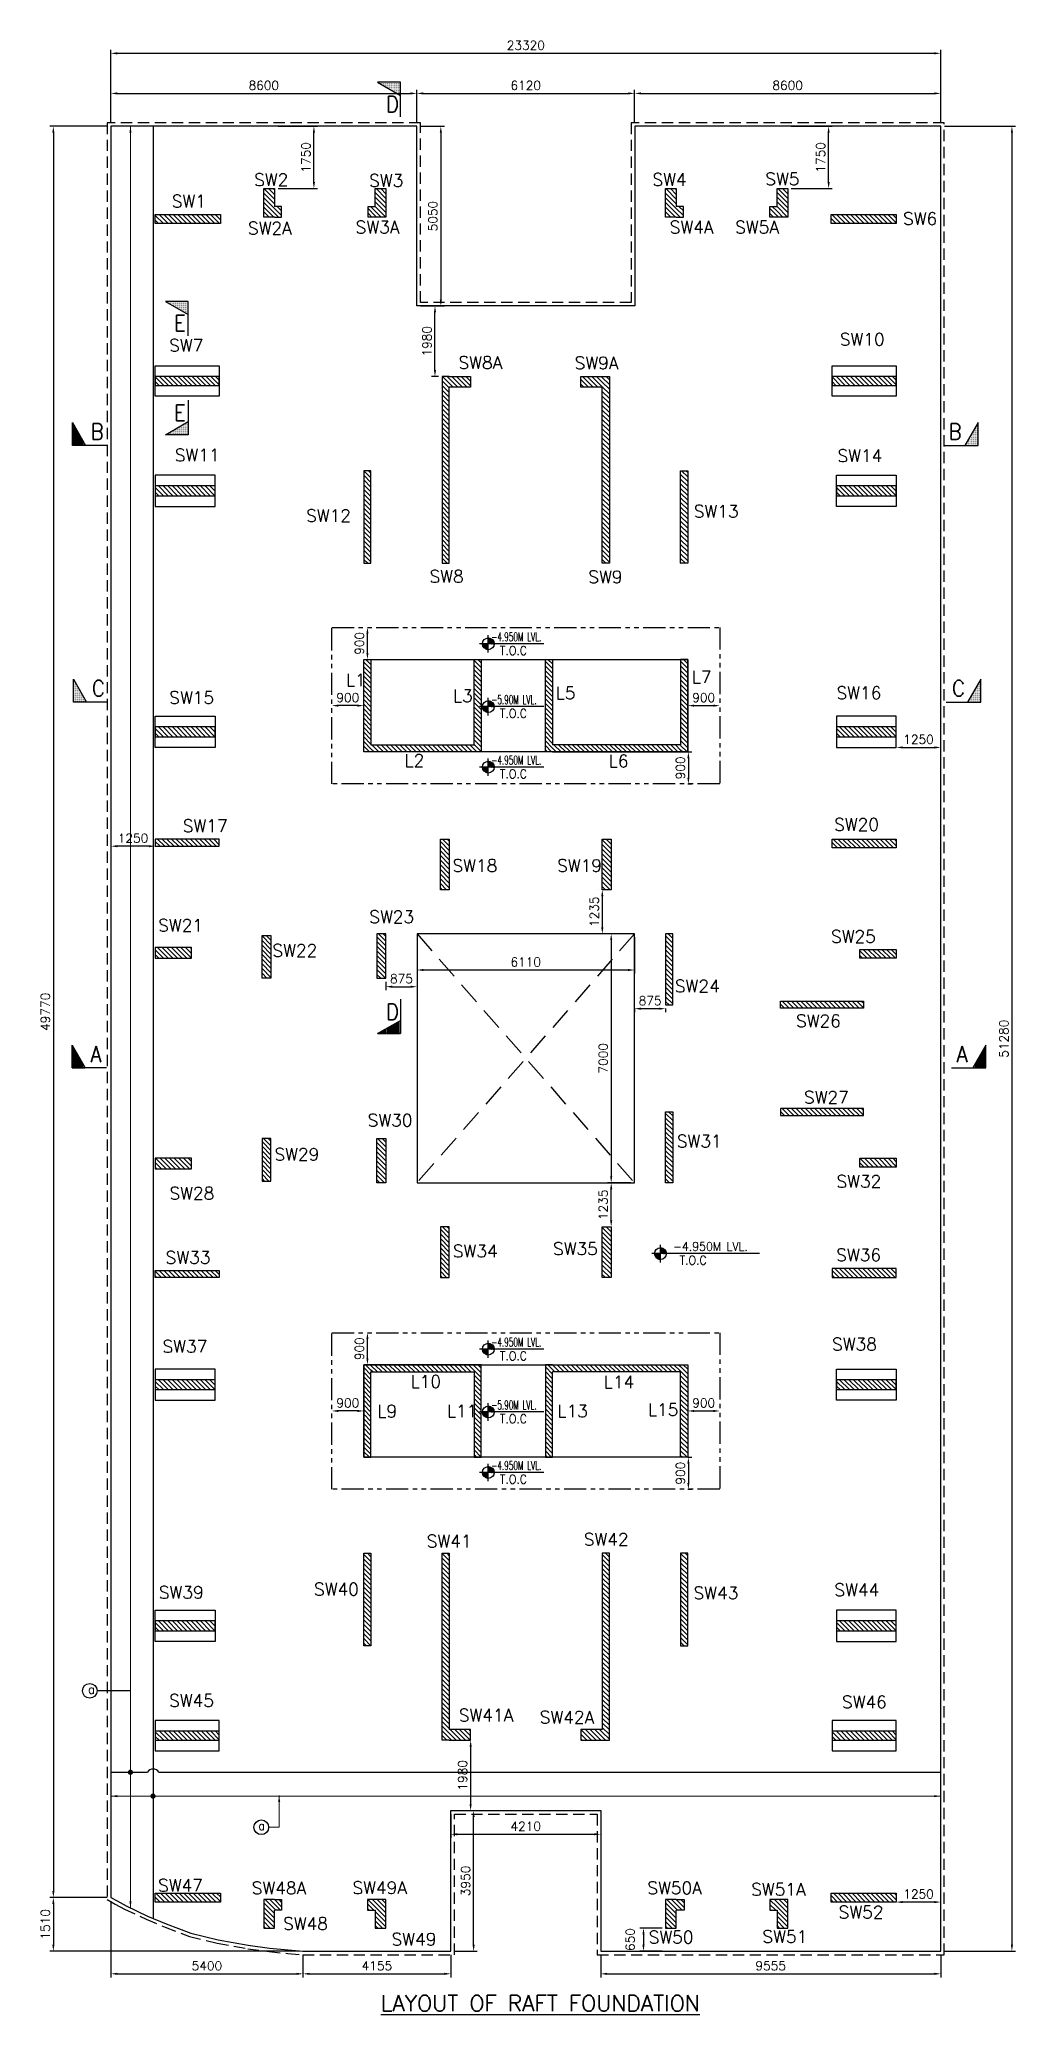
# Model space of a CAD drawing. Extents: x 493682 to 1244665, y -124941 to -2846.
# Drawn here: x 532497 to 559919, y -58686 to -3188 of the extents above; entities that cross this region are included whole.
import ezdxf
from ezdxf.lldxf.tags import DXFTag

# ---------------------------------------------------------------- set-up
doc = ezdxf.new("R2010")
doc.units = 0
doc.header["$MEASUREMENT"] = 0
doc.header["$PDMODE"] = 34
doc.header["$PDSIZE"] = 50
doc.linetypes.add('HIDDEN', pattern=[9.525, 6.35, -3.175])
doc.linetypes.add('PHANTOM4', pattern=[0.625, 0.3125, -0.0625, 0.0625, -0.0625, 0.0625, -0.0625])
for name, color, linetype in [('001 X DIR.', 130, 'Continuous'), ('001 Y.DIR', 92, 'Continuous'), ('003 5.875M', 123, 'Continuous'), ('02BEAM TEXT', 3, 'Continuous'), ('04 FOOTING', 2, 'Continuous'), ('04 NORMAL TEXT', 2, 'Continuous'), ('16 SECT-MKD', 1, 'Continuous'), ('16 SECT-NO', 1, 'Continuous'), ('18 COL. TEXT', 1, 'Continuous'), ('19 COLUMN', 1, 'Continuous'), ('21GRID CIRCLE', 5, 'Continuous'), ('22222', 63, 'Continuous'), ('25 hatch', 8, 'Continuous'), ('26 HT (PCC)', 8, 'Continuous'), ('RENF', 2, 'Continuous')]:
    doc.layers.add(name, color=color, linetype=linetype)
doc.styles.add('ROMAND', font='simplex.shx', dxfattribs={"width": 0.85})
doc.styles.add('ROMANS', font='simplex.shx')
tags = doc.linetypes.add('HIDDEN2', pattern=[0.1875, 0.125, -0.0625]).pattern_tags.tags
tags[6:7] = [DXFTag(74, 4), DXFTag(75, 0), DXFTag(340, '0'), DXFTag(46, 1.0), DXFTag(50, 0.0), DXFTag(44, 0.0), DXFTag(45, 0.0)]
tags[4:5] = [DXFTag(74, 4), DXFTag(75, 0), DXFTag(340, '0'), DXFTag(46, 1.0), DXFTag(50, 0.0), DXFTag(44, 0.0), DXFTag(45, 0.0)]
doc.dimstyles.new('SDU-II', dxfattribs={"dimscale": 100, "dimtxt": 2.5, "dimasz": 1.8, "dimexe": 1, "dimexo": 1, "dimgap": 1, "dimtad": 1, "dimdec": 0, "dimzin": 0, "dimdsep": 46, "dimtxsty": 'ROMANS', "dimcen": 0.09, "dimclrd": 5, "dimclre": 5, "dimclrt": 4, "dimadec": 0, "dimazin": 0, "dimtfac": 1, "dimtdec": 0, "dimtmove": 1, "dimatfit": 3, "dimfxl": 1, "dimtolj": 1, "dimtzin": 0, "dimlwd": 9, "dimlwe": 0, "dimarcsym": 1})
doc.dimstyles.get("Standard").update_dxf_attribs({"dimscale": 100, "dimtxt": 2.5, "dimasz": 1.8, "dimexe": 1, "dimexo": 1, "dimgap": 1, "dimtad": 1, "dimdec": 0, "dimzin": 0, "dimdsep": 46, "dimtxsty": 'ROMANS', "dimcen": 0, "dimclrd": 5, "dimclre": 5, "dimclrt": 4, "dimadec": 0, "dimazin": 0, "dimtfac": 1, "dimtdec": 4, "dimtofl": 0, "dimtmove": 2, "dimatfit": 3, "dimfxl": 1, "dimtolj": 1, "dimtzin": 0, "dimlwe": -1, "dimarcsym": 0})
pattern_1 = [(90, (614708.868, -64627.437), (-19.2, 4e-15), [0, -19.2])]
pattern_2 = [(90, (477791.69, -64627.437), (19.2, 4e-15), [0, -19.2])]
pattern_3 = [(90, (614748.69, -54345.496), (-19.2, 4e-15), [0, -19.2])]
pattern_4 = [(90, (477646.1, -54345.496), (19.2, 4e-15), [0, -19.2])]
pattern_5 = [(90, (614718.282, -47132.961), (-19.2, 4e-15), [0, -19.2])]
pattern_6 = [(90, (477568.533, -47132.961), (19.2, 4e-15), [0, -19.2])]
pattern_7 = [(180, (575174.688, 50175.928), (-5e-15, -19.2), [0, -19.2])]
pattern_8 = [(315, (-18882.915, -74416.34), (65.63609, 65.63609), [])]
pattern_9 = [(315, (-18932.915, -74416.34), (65.63609, 65.63609), [])]

msp = doc.modelspace()

# ---------------------------------------------------------------- texts
at = {"color": 6, "style": 'ROMANS'}
msp.add_text('%%ULAYOUT OF RAFT FOUNDATION', height=450, dxfattribs=at).set_placement((542085.5, -58596.1, -34128665297.6))
at = {"layer": '02BEAM TEXT', "color": 3, "style": 'ROMANS'}
for s, width, p in [('-4.950M LVL.', 0.6, (545194, -20098.6, -54757.8)), ('T.O.C', 0.9, (545433.1, -20485.7, -54757.8)), ('-5.90M LVL.', 0.6, (545194, -21863.6, -54757.8)), ('T.O.C', 0.9, (545433.1, -22250.7, -54757.8)), ('-4.950M LVL.', 0.6, (545194, -23564.1, -54757.8)), ('T.O.C', 0.9, (545433.1, -23951.2, -54757.8)), ('-4.950M LVL.', 0.9, (550297.3, -37229.6, -41231154314.3)), ('T.O.C', 0.9, (550481.5, -37616.8, -41231154314.3)), ('-4.950M LVL.', 0.6, (545194, -39918.5, -54757.8)), ('T.O.C', 0.9, (545433.1, -40305.7, -54757.8)), ('-5.90M LVL.', 0.6, (545194, -41683.5, -54757.8)), ('T.O.C', 0.9, (545433.1, -42070.7, -54757.8)), ('-4.950M LVL.', 0.6, (545194, -43384, -54757.8)), ('T.O.C', 0.9, (545433.1, -43771.2, -54757.8))]:
    msp.add_text(s, height=250, dxfattribs=dict(at, width=width)).set_placement(p)
at = {"layer": '04 NORMAL TEXT', "color": 4, "style": 'ROMANS', "width": 0.9}
for p in [(533865.4, -49672.2, 12050227534.4), (538650.2, -53504.3, 6025113767.2)]:
    msp.add_text('a', height=250, dxfattribs=at).set_placement(p)
at = {"layer": '16 SECT-NO', "color": 1, "style": 'ROMAND', "width": 0.9}
for s, p in [('D', (542235.2, -5228.9, 0)), ('E', (536274.7, -11387.9)), ('E', (536274.7, -13906.5)), ('B', (533938.1, -14432.6, 46178892832)), ('B', (558040.1, -14432.6, 46178892832)), ('C', (533968.5, -21645.2, 46178892832)), ('C', (558137, -21645.2, 46178892832)), ('D', (542235.2, -30734.9, 0)), ('A', (533928.7, -31927.1, 46178892832)), ('A', (558263.3, -31927.1, 46178892832))]:
    msp.add_text(s, height=450, dxfattribs=at).set_placement(p)
at = {"layer": '18 COL. TEXT', "style": 'ROMANS'}
for s, p in [('SW2', (538527.5, -7303.6)), ('SW3', (541757.7, -7326.4)), ('SW4', (549718.8, -7297.3)), ('SW5', (552889.9, -7282.5)), ('SW1', (536216.4, -7906.4)), ('SW2A', (538353, -8664.6)), ('SW3A', (541379.4, -8635.6)), ('SW4A', (550202.6, -8635.6, 0)), ('SW5A', (552042.4, -8635.6)), ('SW6', (556759.1, -8397.7)), ('SW6', (556759.1, -8397.7)), ('SW7', (536139.3, -11958.1)), ('SW10', (554984.9, -11789.1)), ('SW8A', (544267.9, -12441.9)), ('SW9A', (547532.6, -12451.8)), ('SW11', (536300, -15039.9, -155652687430.6)), ('SW14', (554915.9, -15059.5)), ('SW12', (539988.4, -16742.9)), ('SW13', (550879.6, -16620.2)), ('SW8', (543455.7, -18449.9, 0)), ('SW9', (547916.5, -18464.5)), ('L1', (541107.4, -21359.9)), ('L7', (550824.5, -21278.2)), ('SW15', (536142.6, -21855.1, 0)), ('L3', (544113.5, -21806.7)), ('L5', (547002.4, -21725.7)), ('SW16', (554891.5, -21723.8, 0)), ('L2', (542751.5, -23623.9)), ('L6', (548491.8, -23638.5, 0)), ('SW17', (536522.3, -25459, 0)), ('SW20', (554823.1, -25420.9, 0)), ('SW18', (544102.6, -26576.6, 0)), ('SW19', (547040.6, -26576.6, 0)), ('SW23', (541762.8, -28016.1, 0)), ('SW21', (535833.1, -28255.8, 0)), ('SW25', (554735.6, -28568.9)), ('SW22', (539040.2, -28964.3, 0)), ('SW24', (550349.8, -29961.5, 0)), ('SW26', (553752.6, -30942.1, 0)), ('SW27', (553976.1, -33089.5, 0)), ('SW30', (541716.7, -33733.4)), ('SW29', (539096.8, -34690.6)), ('SW31', (550405.6, -34320.1)), ('SW28', (536148.7, -35785.2)), ('SW32', (554888.4, -35450)), ('SW34', (544112, -37408.7)), ('SW35', (546924.8, -37343.6)), ('SW36', (554883.2, -37517.9)), ('SW33', (536041, -37588.6)), ('SW37', (535953.1, -40086.7)), ('SW38', (554764.8, -40023.3)), ('L10', (542926.2, -41074.7)), ('L14', (548350, -41085.6)), ('L9', (541989.3, -41909)), ('L11', (543947.2, -41901.9)), ('L13', (547048.4, -41905.5)), ('L15', (549591.4, -41863.6)), ('SW41', (543375.2, -45559.6, 0)), ('SW42', (547790.5, -45509.6)), ('SW40', (540209.3, -46910.1)), ('SW44', (554831, -46927.5)), ('SW39', (535850, -46999.8, -155652687430.6)), ('SW43', (550874.3, -47014)), ('SW45', (536139.3, -50038.7)), ('SW46', (555043.5, -50079.8)), ('SW41A', (544278.3, -50451.3)), ('SW42A', (546551.5, -50509.4, 0)), ('SW47', (535827.6, -55232.5, -155652687430.6)), ('SW48A', (538459.1, -55306.7)), ('SW49A', (541289.8, -55299.4)), ('SW50A', (549575, -55303.5)), ('SW51A', (552494.7, -55345.6, 0)), ('SW48', (539340.8, -56307.3)), ('SW52', (554950.6, -55985.3)), ('SW49', (542389, -56746.3)), ('SW50', (549613.1, -56688.3)), ('SW51', (552807.7, -56672))]:
    msp.add_text(s, height=350, dxfattribs=at).set_placement(p)

# ---------------------------------------------------------------- blocks, each defined once
blk = doc.blocks.new('*D0')
at = {"color": 5, "linetype": 'Continuous', "transparency": 16777216}
for p, q in [((557920, -5627), (559919, -5627)), ((557920, -56907), (559919, -56907))]:
    blk.add_line(p, q, dxfattribs=at)
at = {"color": 5, "linetype": 'Continuous', "lineweight": -2, "transparency": 16777216}
blk.add_line((559819, -5807), (559819, -56727), dxfattribs=at)
at = {"color": 5, "transparency": 16777216}
for points in [[(559849, -5807), (559789, -5807), (559819, -5627)], [(559789, -56727), (559849, -56727), (559819, -56907)]]:
    blk.add_solid(points, dxfattribs=at)
at = {"layer": 'DEFPOINTS', "color": 0, "transparency": 16777216}
for p in [(557820, -5627), (557820, -56907), (559819, -56907)]:
    blk.add_point(p, dxfattribs=at)
at = {"color": 4, "transparency": 16777216, "insert": (559594, -31267), "char_height": 250, "attachment_point": 5, "rotation": 90, "style": 'ROMANS'}
blk.add_mtext('\\A1;51280', dxfattribs=at)
blk = doc.blocks.new('*D1')
at = {"color": 5, "linetype": 'Continuous', "transparency": 16777216}
for p, q in [((534500, -5527), (534500, -4603)), ((543099, -5527), (543099, -4603))]:
    blk.add_line(p, q, dxfattribs=at)
at = {"color": 5, "linetype": 'Continuous', "lineweight": -2, "transparency": 16777216}
blk.add_line((534680, -4703), (542919, -4703), dxfattribs=at)
at = {"color": 5, "transparency": 16777216}
for points in [[(534680, -4673), (534680, -4733), (534500, -4703)], [(542919, -4733), (542919, -4673), (543099, -4703)]]:
    blk.add_solid(points, dxfattribs=at)
at = {"layer": 'DEFPOINTS', "color": 0, "transparency": 16777216}
for p in [(543099, -4703), (534500, -5627), (543099, -5627)]:
    blk.add_point(p, dxfattribs=at)
at = {"color": 4, "transparency": 16777216, "insert": (538800, -4478), "char_height": 250, "attachment_point": 5, "style": 'ROMANS'}
blk.add_mtext('\\A1;8600', dxfattribs=at)
blk = doc.blocks.new('*D2')
at = {"color": 5, "linetype": 'Continuous', "transparency": 16777216}
for p, q in [((543099, -5527), (543099, -4603)), ((549219, -5527), (549219, -4603))]:
    blk.add_line(p, q, dxfattribs=at)
at = {"color": 5, "linetype": 'Continuous', "lineweight": -2, "transparency": 16777216}
blk.add_line((543279, -4703), (549039, -4703), dxfattribs=at)
at = {"color": 5, "transparency": 16777216}
for points in [[(543279, -4673), (543279, -4733), (543099, -4703)], [(549039, -4733), (549039, -4673), (549219, -4703)]]:
    blk.add_solid(points, dxfattribs=at)
at = {"layer": 'DEFPOINTS', "color": 0, "transparency": 16777216}
for p in [(549219, -4703), (543099, -5627), (549219, -5627)]:
    blk.add_point(p, dxfattribs=at)
at = {"color": 4, "transparency": 16777216, "insert": (546159, -4478), "char_height": 250, "attachment_point": 5, "style": 'ROMANS'}
blk.add_mtext('\\A1;6120', dxfattribs=at)
blk = doc.blocks.new('*D3')
at = {"color": 5, "linetype": 'Continuous', "transparency": 16777216}
for p, q in [((549219, -5527), (549219, -4603)), ((557820, -5527), (557820, -4603))]:
    blk.add_line(p, q, dxfattribs=at)
at = {"color": 5, "linetype": 'Continuous', "lineweight": -2, "transparency": 16777216}
blk.add_line((549399, -4703), (557640, -4703), dxfattribs=at)
at = {"color": 5, "transparency": 16777216}
for points in [[(549399, -4673), (549399, -4733), (549219, -4703)], [(557640, -4733), (557640, -4673), (557820, -4703)]]:
    blk.add_solid(points, dxfattribs=at)
at = {"layer": 'DEFPOINTS', "color": 0, "transparency": 16777216}
for p in [(557820, -4703), (549219, -5627), (557820, -5627)]:
    blk.add_point(p, dxfattribs=at)
at = {"color": 4, "transparency": 16777216, "insert": (553519, -4478), "char_height": 250, "attachment_point": 5, "style": 'ROMANS'}
blk.add_mtext('\\A1;8600', dxfattribs=at)
blk = doc.blocks.new('*D4')
at = {"color": 5, "linetype": 'Continuous', "transparency": 16777216}
for p, q in [((534500, -5527), (534500, -3477)), ((557820, -5527), (557820, -3477))]:
    blk.add_line(p, q, dxfattribs=at)
at = {"color": 5, "linetype": 'Continuous', "lineweight": -2, "transparency": 16777216}
blk.add_line((534680, -3577), (557640, -3577), dxfattribs=at)
at = {"color": 5, "transparency": 16777216}
for points in [[(534680, -3547), (534680, -3607), (534500, -3577)], [(557640, -3607), (557640, -3547), (557820, -3577)]]:
    blk.add_solid(points, dxfattribs=at)
at = {"layer": 'DEFPOINTS', "color": 0, "transparency": 16777216}
for p in [(557820, -3577), (534500, -5627), (557820, -5627)]:
    blk.add_point(p, dxfattribs=at)
at = {"color": 4, "transparency": 16777216, "insert": (546160, -3352), "char_height": 250, "attachment_point": 5, "style": 'ROMANS'}
blk.add_mtext('\\A1;23320', dxfattribs=at)
blk = doc.blocks.new('*D5')
at = {"color": 5, "linetype": 'Continuous', "transparency": 16777216}
for p, q in [((534400, -5627), (532786, -5627)), ((534400, -55397), (532786, -55397))]:
    blk.add_line(p, q, dxfattribs=at)
at = {"color": 5, "linetype": 'Continuous', "lineweight": -2, "transparency": 16777216}
blk.add_line((532886, -5807), (532886, -55217), dxfattribs=at)
at = {"color": 5, "transparency": 16777216}
for points in [[(532916, -5807), (532856, -5807), (532886, -5627)], [(532856, -55217), (532916, -55217), (532886, -55397)]]:
    blk.add_solid(points, dxfattribs=at)
at = {"layer": 'DEFPOINTS', "color": 0, "transparency": 16777216}
for p in [(534500, -5627), (532886, -55397), (534500, -55397)]:
    blk.add_point(p, dxfattribs=at)
at = {"color": 4, "transparency": 16777216, "insert": (532661, -30512), "char_height": 250, "attachment_point": 5, "rotation": 90, "style": 'ROMANS'}
blk.add_mtext('\\A1;49770', dxfattribs=at)
blk = doc.blocks.new('*D16')
at = {"color": 5, "linetype": 'Continuous', "transparency": 16777216}
for p, q in [((543709, -10677), (543509, -10677)), ((543709, -12657), (543509, -12657))]:
    blk.add_line(p, q, dxfattribs=at)
at = {"color": 5, "linetype": 'Continuous', "lineweight": -2, "transparency": 16777216}
blk.add_line((543609, -12477), (543609, -10857), dxfattribs=at)
at = {"color": 5, "transparency": 16777216}
for points in [[(543639, -10857), (543579, -10857), (543609, -10677)], [(543579, -12477), (543639, -12477), (543609, -12657)]]:
    blk.add_solid(points, dxfattribs=at)
at = {"layer": 'DEFPOINTS', "color": 0, "transparency": 16777216}
for p in [(543609, -10677), (543809, -10677), (543809, -12657)]:
    blk.add_point(p, dxfattribs=at)
at = {"color": 4, "transparency": 16777216, "insert": (543384, -11667), "char_height": 250, "attachment_point": 5, "rotation": 90, "style": 'ROMANS'}
blk.add_mtext('\\A1;1980', dxfattribs=at)
blk = doc.blocks.new('zw$DB44')
at = {"layer": '25 hatch', "linetype": 'Continuous', "ltscale": 5}
h = blk.add_hatch(dxfattribs=at)
h.set_pattern_fill('ANSI31', color=256, scale=29.235733, angle=270, style=0)
h.set_pattern_definition(pattern_8)
h.paths.add_polyline_path([(-150, 0), (150, 0), (150, -800), (-150, -800)])
h = blk.add_hatch(dxfattribs=at)
h.set_pattern_fill('ANSI31', color=256, scale=29.235733, angle=270, style=0)
h.set_pattern_definition(pattern_8)
h.paths.add_polyline_path([(14270, 0), (14570, 0), (14570, -800), (14270, -800)])
h = blk.add_hatch(dxfattribs=at)
h.set_pattern_fill('ANSI31', color=256, scale=29.235733, angle=270, style=0)
h.set_pattern_definition(pattern_8)
h.paths.add_polyline_path([(150, -800), (350, -800), (350, -500), (150, -500)])
h = blk.add_hatch(dxfattribs=at)
h.set_pattern_fill('ANSI31', color=256, scale=29.235733, angle=270, style=0)
h.set_pattern_definition(pattern_8)
h.paths.add_polyline_path([(2780, -500), (2980, -500), (2980, -800), (2780, -800)])
h = blk.add_hatch(dxfattribs=at)
h.set_pattern_fill('ANSI31', color=256, scale=29.235733, angle=270, style=0)
h.set_pattern_definition(pattern_8)
h.paths.add_polyline_path([(2980, 0), (3280, 0), (3280, -800), (2980, -800)])
h = blk.add_hatch(dxfattribs=at)
h.set_pattern_fill('ANSI31', color=256, scale=29.235733, angle=270, style=0)
h.set_pattern_definition(pattern_8)
h.paths.add_polyline_path([(11140, 0), (11440, 0), (11440, -800), (11140, -800)])
h = blk.add_hatch(dxfattribs=at)
h.set_pattern_fill('ANSI31', color=256, scale=29.235733, angle=270, style=0)
h.set_pattern_definition(pattern_8)
h.paths.add_polyline_path([(11440, -800), (11640, -800), (11640, -500), (11440, -500)])
h = blk.add_hatch(dxfattribs=at)
h.set_pattern_fill('ANSI31', color=256, scale=29.235733, angle=270, style=0)
h.set_pattern_definition(pattern_8)
h.paths.add_polyline_path([(14270, -800), (14070, -800), (14070, -500), (14270, -500)])
h = blk.add_hatch(dxfattribs=at)
h.set_pattern_fill('ANSI31', color=256, scale=29.235733, angle=270, style=0)
h.set_pattern_definition(pattern_8)
h.paths.add_polyline_path([(-3200, -731), (-1370, -731), (-1370, -981), (-3200, -981)])
h = blk.add_hatch(dxfattribs=at)
h.set_pattern_fill('ANSI31', color=256, scale=29.235733, angle=270, style=0)
h.set_pattern_definition(pattern_8)
h.paths.add_polyline_path([(15790, -731), (17620, -731), (17620, -981), (15790, -981)])
h = blk.add_hatch(dxfattribs=at)
h.set_pattern_fill('ANSI31', color=256, scale=29.235733, angle=270, style=0)
h.set_pattern_definition([(315, (-18882.915, -73966.34), (65.63609, 65.63609), [])])
h.paths.add_polyline_path([(-3200, -5530), (-3200, -5280), (-1400, -5280), (-1400, -5530)])
h = blk.add_hatch(dxfattribs=at)
h.set_pattern_fill('ANSI31', color=256, scale=29.235733, angle=270, style=0)
h.set_pattern_definition(pattern_8)
h.paths.add_polyline_path([(4860, -10530), (5060, -10530), (5060, -5280), (4860, -5280)])
h = blk.add_hatch(dxfattribs=at)
h.set_pattern_fill('ANSI31', color=256, scale=29.235733, angle=270, style=0)
h.set_pattern_definition(pattern_8)
h.paths.add_polyline_path([(5060, -5280), (5660, -5280), (5660, -5580), (5060, -5580)])
h = blk.add_hatch(dxfattribs=at)
h.set_pattern_fill('ANSI31', color=256, scale=29.235733, angle=270, style=0)
h.set_pattern_definition(pattern_8)
h.paths.add_polyline_path([(8760, -5280), (9360, -5280), (9360, -5580), (8760, -5580)])
h = blk.add_hatch(dxfattribs=at)
h.set_pattern_fill('ANSI31', color=256, scale=29.235733, angle=270, style=0)
h.set_pattern_definition(pattern_8)
h.paths.add_polyline_path([(9360, -5280), (9560, -5280), (9560, -10530), (9360, -10530)])
h = blk.add_hatch(dxfattribs=at)
h.set_pattern_fill('ANSI31', color=256, scale=29.235733, angle=270, style=0)
h.set_pattern_definition([(315, (137.085, -73966.34), (65.63609, 65.63609), [])])
h.paths.add_polyline_path([(15820, -5530), (15820, -5280), (17620, -5280), (17620, -5530)])
h = blk.add_hatch(dxfattribs=at)
h.set_pattern_fill('ANSI31', color=256, scale=29.235733, angle=270, style=0)
h.set_pattern_definition(pattern_8)
h.paths.add_polyline_path([(2860, -7930), (2660, -7930), (2660, -10530), (2860, -10530)])
h = blk.add_hatch(dxfattribs=at)
h.set_pattern_fill('ANSI31', color=256, scale=29.235733, angle=270, style=0)
h.set_pattern_definition(pattern_8)
h.paths.add_polyline_path([(11560, -7930), (11760, -7930), (11760, -10530), (11560, -10530)])
h = blk.add_hatch(dxfattribs=at)
h.set_pattern_fill('ANSI31', color=256, scale=29.235733, angle=270, style=0)
h.set_pattern_definition([(315, (-18882.915, -74841.34), (65.63609, 65.63609), [])])
h.paths.add_polyline_path([(-1520, -8630), (-1520, -8355), (-3200, -8355), (-3200, -8630)])
h = blk.add_hatch(dxfattribs=at)
h.set_pattern_fill('ANSI31', color=256, scale=29.235733, angle=270, style=0)
h.set_pattern_definition([(315, (257.085, -74841.34), (65.63609, 65.63609), [])])
h.paths.add_polyline_path([(17620, -8630), (17620, -8355), (15940, -8355), (15940, -8630)])
h = blk.add_hatch(dxfattribs=at)
h.set_pattern_fill('ANSI31', color=256, scale=29.235733, angle=270, style=0)
h.set_pattern_definition(pattern_8)
h.paths.add_polyline_path([(2860, -15830), (2660, -15830), (2660, -13230), (2860, -13230)])
h = blk.add_hatch(dxfattribs=at)
h.set_pattern_fill('ANSI31', color=256, scale=29.235733, angle=270, style=0)
h.set_pattern_definition(pattern_8)
h.paths.add_polyline_path([(5760, -13230), (5960, -13230), (5960, -15830), (5760, -15830)])
h = blk.add_hatch(dxfattribs=at)
h.set_pattern_fill('ANSI31', color=256, scale=29.235733, angle=270, style=0)
h.set_pattern_definition(pattern_8)
h.paths.add_polyline_path([(7760, -13230), (7960, -13230), (7960, -15830), (7760, -15830)])
h = blk.add_hatch(dxfattribs=at)
h.set_pattern_fill('ANSI31', color=256, scale=29.235733, angle=270, style=0)
h.set_pattern_definition(pattern_8)
h.paths.add_polyline_path([(11560, -15830), (11760, -15830), (11760, -13230), (11560, -13230)])
h = blk.add_hatch(dxfattribs=at)
h.set_pattern_fill('ANSI31', color=256, scale=29.235733, angle=270, style=0)
h.set_pattern_definition([(315, (-18882.915, -81616.34), (65.63609, 65.63609), [])])
h.paths.add_polyline_path([(-1520, -15405), (-1520, -15130), (-3200, -15130), (-3200, -15405)])
h = blk.add_hatch(dxfattribs=at)
h.set_pattern_fill('ANSI31', color=256, scale=29.235733, angle=270, style=0)
h.set_pattern_definition([(315, (257.085, -81616.34), (65.63609, 65.63609), [])])
h.paths.add_polyline_path([(17620, -15405), (17620, -15130), (15940, -15130), (15940, -15405)])
h = blk.add_hatch(dxfattribs=at)
h.set_pattern_fill('ANSI31', color=256, scale=29.235733, angle=270, style=0)
h.set_pattern_definition(pattern_8)
h.paths.add_polyline_path([(5760, -15830), (2860, -15830), (2860, -15630), (5760, -15630)])
h = blk.add_hatch(dxfattribs=at)
h.set_pattern_fill('ANSI31', color=256, scale=29.235733, angle=270, style=0)
h.set_pattern_definition(pattern_8)
h.paths.add_polyline_path([(7960, -15830), (11560, -15830), (11560, -15630), (7960, -15630)])
h = blk.add_hatch(dxfattribs=at)
h.set_pattern_fill('ANSI31', color=256, scale=29.235733, angle=270, style=0)
h.set_pattern_definition(pattern_8)
h.paths.add_polyline_path([(-3200, -18480), (-1400, -18480), (-1400, -18280), (-3200, -18280)])
h = blk.add_hatch(dxfattribs=at)
h.set_pattern_fill('ANSI31', color=256, scale=29.235733, angle=270, style=0)
h.set_pattern_definition(pattern_8)
h.paths.add_polyline_path([(5060, -19705), (4810, -19705), (4810, -18280), (5060, -18280)])
h = blk.add_hatch(dxfattribs=at)
h.set_pattern_fill('ANSI31', color=256, scale=29.235733, angle=270, style=0)
h.set_pattern_definition(pattern_8)
h.paths.add_polyline_path([(9360, -18280), (9610, -18280), (9610, -19705), (9360, -19705)])
h = blk.add_hatch(dxfattribs=at)
h.set_pattern_fill('ANSI31', color=256, scale=29.235733, angle=270, style=0)
h.set_pattern_definition([(315, (-18882.915, -74466.34), (65.63609, 65.63609), [])])
h.paths.add_polyline_path([(17620, -18530), (15820, -18530), (15820, -18280), (17620, -18280)])
h = blk.add_hatch(dxfattribs=at)
h.set_pattern_fill('ANSI31', color=256, scale=29.235733, angle=270, style=0)
h.set_pattern_definition(pattern_9)
h.paths.add_polyline_path([(-200, -20990), (50, -20990), (50, -22190), (-200, -22190)])
h = blk.add_hatch(dxfattribs=at)
h.set_pattern_fill('ANSI31', color=256, scale=29.235733, angle=270, style=0)
h.set_pattern_definition([(315, (-18882.915, -74416.34), (65.63609, 65.63609), [])])
h.paths.add_polyline_path([(3030, -22190), (3280, -22190), (3280, -20940), (3030, -20940)])
h = blk.add_hatch(dxfattribs=at)
h.set_pattern_fill('ANSI31', color=256, scale=29.235733, angle=270, style=0)
h.set_pattern_definition(pattern_8)
h.paths.add_polyline_path([(11340, -20940), (11140, -20940), (11140, -22940), (11340, -22940)])
h = blk.add_hatch(dxfattribs=at)
h.set_pattern_fill('ANSI31', color=256, scale=29.235733, angle=270, style=0)
h.set_pattern_definition([(315, (-18882.915, -74316.34), (65.63609, 65.63609), [])])
h.paths.add_polyline_path([(-3200, -21630), (-2180, -21630), (-2180, -21330), (-3200, -21330)])
h = blk.add_hatch(dxfattribs=at)
h.set_pattern_fill('ANSI31', color=256, scale=29.235733, angle=270, style=0)
h.set_pattern_definition([(315, (-18882.915, -74366.34), (65.63609, 65.63609), [])])
h.paths.add_polyline_path([(17620, -21630), (16600, -21630), (16600, -21380), (17620, -21380)])
h = blk.add_hatch(dxfattribs=at)
h.set_pattern_fill('ANSI31', color=256, scale=29.235733, angle=270, style=0)
h.set_pattern_definition(pattern_8)
h.paths.add_polyline_path([(16700, -23030), (14370, -23030), (14370, -22830), (16700, -22830)])
h = blk.add_hatch(dxfattribs=at)
h.set_pattern_fill('ANSI31', color=256, scale=29.235733, angle=270, style=0)
h.set_pattern_definition(pattern_8)
h.paths.add_polyline_path([(11340, -27940), (11140, -27940), (11140, -25940), (11340, -25940)])
h = blk.add_hatch(dxfattribs=at)
h.set_pattern_fill('ANSI31', color=256, scale=29.235733, angle=270, style=0)
h.set_pattern_definition(pattern_8)
h.paths.add_polyline_path([(16700, -25850), (14370, -25850), (14370, -26050), (16700, -26050)])
h = blk.add_hatch(dxfattribs=at)
h.set_pattern_fill('ANSI31', color=256, scale=29.235733, angle=270, style=0)
h.set_pattern_definition(pattern_9)
h.paths.add_polyline_path([(-200, -27890), (50, -27890), (50, -26690), (-200, -26690)])
h = blk.add_hatch(dxfattribs=at)
h.set_pattern_fill('ANSI31', color=256, scale=29.235733, angle=270, style=0)
h.set_pattern_definition([(315, (-18882.915, -74416.34), (65.6361, 65.6361), [])])
h.paths.add_polyline_path([(3030, -26690), (3280, -26690), (3280, -27940), (3030, -27940)])
h = blk.add_hatch(dxfattribs=at)
h.set_pattern_fill('ANSI31', color=256, scale=29.235733, angle=270, style=0)
h.set_pattern_definition([(315, (-18882.915, -74516.34), (65.6361, 65.6361), [])])
h.paths.add_polyline_path([(-3200, -27550), (-2180, -27550), (-2180, -27250), (-3200, -27250)])
h = blk.add_hatch(dxfattribs=at)
h.set_pattern_fill('ANSI31', color=256, scale=29.235733, angle=270, style=0)
h.set_pattern_definition(pattern_8)
h.paths.add_polyline_path([(17620, -27500), (16600, -27500), (16600, -27250), (17620, -27250)])
h = blk.add_hatch(dxfattribs=at)
h.set_pattern_fill('ANSI31', color=256, scale=29.235733, angle=270, style=0)
h.set_pattern_definition(pattern_8)
h.paths.add_polyline_path([(5060, -29175), (4810, -29175), (4810, -30600), (5060, -30600)])
h = blk.add_hatch(dxfattribs=at)
h.set_pattern_fill('ANSI31', color=256, scale=29.235733, angle=270, style=0)
h.set_pattern_definition(pattern_8)
h.paths.add_polyline_path([(9360, -29175), (9610, -29175), (9610, -30600), (9360, -30600)])
h = blk.add_hatch(dxfattribs=at)
h.set_pattern_fill('ANSI31', color=256, scale=29.235733, angle=270, style=0)
h.set_pattern_definition(pattern_8)
h.paths.add_polyline_path([(-3200, -30400), (-1400, -30400), (-1400, -30600), (-3200, -30600)])
h = blk.add_hatch(dxfattribs=at)
h.set_pattern_fill('ANSI31', color=256, scale=29.235733, angle=270, style=0)
h.set_pattern_definition(pattern_8)
h.paths.add_polyline_path([(17620, -30350), (15820, -30350), (15820, -30600), (17620, -30600)])
h = blk.add_hatch(dxfattribs=at)
h.set_pattern_fill('ANSI31', color=256, scale=29.235733, angle=270, style=0)
h.set_pattern_definition(pattern_8)
h.paths.add_polyline_path([(2860, -33050), (2660, -33050), (2660, -35650), (2860, -35650)])
h = blk.add_hatch(dxfattribs=at)
h.set_pattern_fill('ANSI31', color=256, scale=29.235733, angle=270, style=0)
h.set_pattern_definition(pattern_8)
h.paths.add_polyline_path([(5760, -33050), (2860, -33050), (2860, -33250), (5760, -33250)])
h = blk.add_hatch(dxfattribs=at)
h.set_pattern_fill('ANSI31', color=256, scale=29.235733, angle=270, style=0)
h.set_pattern_definition(pattern_8)
h.paths.add_polyline_path([(5760, -35650), (5960, -35650), (5960, -33050), (5760, -33050)])
h = blk.add_hatch(dxfattribs=at)
h.set_pattern_fill('ANSI31', color=256, scale=29.235733, angle=270, style=0)
h.set_pattern_definition(pattern_8)
h.paths.add_polyline_path([(7760, -35650), (7960, -35650), (7960, -33050), (7760, -33050)])
h = blk.add_hatch(dxfattribs=at)
h.set_pattern_fill('ANSI31', color=256, scale=29.235733, angle=270, style=0)
h.set_pattern_definition(pattern_8)
h.paths.add_polyline_path([(7960, -33050), (11560, -33050), (11560, -33250), (7960, -33250)])
h = blk.add_hatch(dxfattribs=at)
h.set_pattern_fill('ANSI31', color=256, scale=29.235733, angle=270, style=0)
h.set_pattern_definition(pattern_8)
h.paths.add_polyline_path([(11560, -33050), (11760, -33050), (11760, -35650), (11560, -35650)])
h = blk.add_hatch(dxfattribs=at)
h.set_pattern_fill('ANSI31', color=256, scale=29.235733, angle=270, style=0)
h.set_pattern_definition([(315, (-18882.915, -99961.34), (65.63609, 65.63609), [])])
h.paths.add_polyline_path([(-1520, -33750), (-1520, -33475), (-3200, -33475), (-3200, -33750)])
h = blk.add_hatch(dxfattribs=at)
h.set_pattern_fill('ANSI31', color=256, scale=29.235733, angle=270, style=0)
h.set_pattern_definition([(315, (257.085, -99961.34), (65.63609, 65.63609), [])])
h.paths.add_polyline_path([(17620, -33750), (17620, -33475), (15940, -33475), (15940, -33750)])
h = blk.add_hatch(dxfattribs=at)
h.set_pattern_fill('ANSI31', color=256, scale=29.235733, angle=270, style=0)
h.set_pattern_definition(pattern_8)
h.paths.add_polyline_path([(2860, -40950), (2660, -40950), (2660, -38350), (2860, -38350)])
h = blk.add_hatch(dxfattribs=at)
h.set_pattern_fill('ANSI31', color=256, scale=29.235733, angle=270, style=0)
h.set_pattern_definition(pattern_8)
h.paths.add_polyline_path([(4860, -38350), (5060, -38350), (5060, -43600), (4860, -43600)])
h = blk.add_hatch(dxfattribs=at)
h.set_pattern_fill('ANSI31', color=256, scale=29.235733, angle=270, style=0)
h.set_pattern_definition(pattern_8)
h.paths.add_polyline_path([(9360, -43600), (9560, -43600), (9560, -38350), (9360, -38350)])
h = blk.add_hatch(dxfattribs=at)
h.set_pattern_fill('ANSI31', color=256, scale=29.235733, angle=270, style=0)
h.set_pattern_definition(pattern_8)
h.paths.add_polyline_path([(11560, -40950), (11760, -40950), (11760, -38350), (11560, -38350)])
h = blk.add_hatch(dxfattribs=at)
h.set_pattern_fill('ANSI31', color=256, scale=29.235733, angle=270, style=0)
h.set_pattern_definition([(315, (-18882.915, -106736.34), (65.63609, 65.63609), [])])
h.paths.add_polyline_path([(-1520, -40525), (-1520, -40250), (-3200, -40250), (-3200, -40525)])
h = blk.add_hatch(dxfattribs=at)
h.set_pattern_fill('ANSI31', color=256, scale=29.235733, angle=270, style=0)
h.set_pattern_definition([(315, (257.085, -106736.34), (65.63609, 65.63609), [])])
h.paths.add_polyline_path([(17620, -40525), (17620, -40250), (15940, -40250), (15940, -40525)])
h = blk.add_hatch(dxfattribs=at)
h.set_pattern_fill('ANSI31', color=256, scale=29.235733, angle=270, style=0)
h.set_pattern_definition([(315, (-18882.915, -112036.34), (65.63609, 65.63609), [])])
h.paths.add_polyline_path([(-3200, -43600), (-3200, -43350), (-1400, -43350), (-1400, -43600)])
h = blk.add_hatch(dxfattribs=at)
h.set_pattern_fill('ANSI31', color=256, scale=29.235733, angle=270, style=0)
h.set_pattern_definition(pattern_8)
h.paths.add_polyline_path([(5060, -43600), (5660, -43600), (5660, -43300), (5060, -43300)])
h = blk.add_hatch(dxfattribs=at)
h.set_pattern_fill('ANSI31', color=256, scale=29.235733, angle=270, style=0)
h.set_pattern_definition(pattern_8)
h.paths.add_polyline_path([(8760, -43600), (9360, -43600), (9360, -43300), (8760, -43300)])
h = blk.add_hatch(dxfattribs=at)
h.set_pattern_fill('ANSI31', color=256, scale=29.235733, angle=270, style=0)
h.set_pattern_definition([(315, (137.085, -112036.34), (65.63609, 65.63609), [])])
h.paths.add_polyline_path([(15820, -43600), (15820, -43350), (17620, -43350), (17620, -43600)])
h = blk.add_hatch(dxfattribs=at)
h.set_pattern_fill('ANSI31', color=256, scale=29.235733, angle=270, style=0)
h.set_pattern_definition(pattern_8)
h.paths.add_polyline_path([(-3200, -47899), (-1370, -47899), (-1370, -48150), (-3200, -48150)])
h = blk.add_hatch(dxfattribs=at)
h.set_pattern_fill('ANSI31', color=256, scale=29.235733, angle=270, style=0)
h.set_pattern_definition(pattern_8)
h.paths.add_polyline_path([(-150, -48880), (150, -48880), (150, -48080), (-150, -48080)])
h = blk.add_hatch(dxfattribs=at)
h.set_pattern_fill('ANSI31', color=256, scale=29.235733, angle=270, style=0)
h.set_pattern_definition(pattern_8)
h.paths.add_polyline_path([(150, -48080), (350, -48080), (350, -48380), (150, -48380)])
h = blk.add_hatch(dxfattribs=at)
h.set_pattern_fill('ANSI31', color=256, scale=29.235733, angle=270, style=0)
h.set_pattern_definition(pattern_8)
h.paths.add_polyline_path([(2760, -48380), (2980, -48380), (2980, -48080), (2760, -48080)])
h = blk.add_hatch(dxfattribs=at)
h.set_pattern_fill('ANSI31', color=256, scale=29.235733, angle=270, style=0)
h.set_pattern_definition(pattern_8)
h.paths.add_polyline_path([(2980, -48880), (3280, -48880), (3280, -48080), (2980, -48080)])
h = blk.add_hatch(dxfattribs=at)
h.set_pattern_fill('ANSI31', color=256, scale=29.235733, angle=270, style=0)
h.set_pattern_definition(pattern_8)
h.paths.add_polyline_path([(11140, -48880), (11440, -48880), (11440, -48080), (11140, -48080)])
h = blk.add_hatch(dxfattribs=at)
h.set_pattern_fill('ANSI31', color=256, scale=29.235733, angle=270, style=0)
h.set_pattern_definition(pattern_8)
h.paths.add_polyline_path([(11440, -48080), (11660, -48080), (11660, -48380), (11440, -48380)])
h = blk.add_hatch(dxfattribs=at)
h.set_pattern_fill('ANSI31', color=256, scale=29.235733, angle=270, style=0)
h.set_pattern_definition(pattern_8)
h.paths.add_polyline_path([(14270, -48080), (14070, -48080), (14070, -48380), (14270, -48380)])
h = blk.add_hatch(dxfattribs=at)
h.set_pattern_fill('ANSI31', color=256, scale=29.235733, angle=270, style=0)
h.set_pattern_definition(pattern_8)
h.paths.add_polyline_path([(14270, -48880), (14570, -48880), (14570, -48080), (14270, -48080)])
h = blk.add_hatch(dxfattribs=at)
h.set_pattern_fill('ANSI31', color=256, scale=29.235733, angle=270, style=0)
h.set_pattern_definition(pattern_8)
h.paths.add_polyline_path([(15790, -47899), (17620, -47899), (17620, -48150), (15790, -48150)])
at = {"layer": '19 COLUMN'}
for points in [[(150, -800), (-150, -800), (-150, 0), (150, 0), (150, -500)], [(14270, -500), (14270, 0), (14570, 0), (14570, -800), (14270, -800)], [(150, -800), (350, -800), (350, -500), (150, -500)], [(2980, -800), (2780, -800), (2780, -500), (2980, -500)], [(2980, -500), (2980, 0), (3280, 0), (3280, -800), (2980, -800)], [(11440, -800), (11140, -800), (11140, 0), (11440, 0), (11440, -500)], [(11440, -800), (11640, -800), (11640, -500), (11440, -500)], [(14270, -800), (14070, -800), (14070, -500), (14270, -500)], [(5060, -5280), (4860, -5280), (4860, -10530), (5060, -10530), (5060, -5580)], [(5060, -5280), (5660, -5280), (5660, -5580), (5060, -5580)], [(9360, -5580), (8760, -5580), (8760, -5280), (9360, -5280)], [(9360, -5280), (9560, -5280), (9560, -10530), (9360, -10530), (9360, -5580)], [(2860, -15830), (2660, -15830), (2660, -13230), (2860, -13230), (2860, -15630)], [(5760, -15630), (5760, -13230), (5960, -13230), (5960, -15830), (5760, -15830), (5760, -15830)], [(7960, -15830), (7760, -15830), (7760, -13230), (7960, -13230), (7960, -15630)], [(11560, -15830), (11760, -15830), (11760, -13230), (11560, -13230), (11560, -15630)], [(2860, -15630), (5760, -15630)], [(5760, -15830), (2860, -15830), (2860, -15830)], [(11560, -15630), (7960, -15630)], [(7960, -15830), (11560, -15830), (11560, -15830)], [(2860, -33050), (2860, -33050), (2660, -33050), (2660, -35650), (2860, -35650), (2860, -33250)], [(5760, -33050), (2860, -33050), (2860, -33050)], [(2860, -33250), (5760, -33250)], [(5760, -33250), (5760, -35650), (5960, -35650), (5960, -33050), (5760, -33050)], [(7960, -33050), (7760, -33050), (7760, -35650), (7960, -35650), (7960, -33250)], [(7960, -33050), (11560, -33050)], [(11560, -33250), (7960, -33250)], [(11560, -33050), (11760, -33050), (11760, -35650), (11560, -35650), (11560, -33250)], [(5060, -43600), (4860, -43600), (4860, -38350), (5060, -38350), (5060, -43300)], [(9360, -43600), (9560, -43600), (9560, -38350), (9360, -38350), (9360, -43300)], [(5060, -43600), (5660, -43600), (5660, -43300), (5060, -43300)], [(9360, -43300), (8760, -43300), (8760, -43600), (9360, -43600)], [(150, -48080), (-150, -48080), (-150, -48880), (150, -48880), (150, -48380)], [(150, -48080), (350, -48080), (350, -48380), (150, -48380)], [(2980, -48080), (2760, -48080), (2760, -48380), (2980, -48380)], [(2980, -48380), (2980, -48880), (3280, -48880), (3280, -48080), (2980, -48080)], [(11440, -48080), (11140, -48080), (11140, -48880), (11440, -48880), (11440, -48380)], [(11440, -48080), (11660, -48080), (11660, -48380), (11440, -48380)], [(14270, -48080), (14070, -48080), (14070, -48380), (14270, -48380)], [(14270, -48380), (14270, -48880), (14570, -48880), (14570, -48080), (14270, -48080)]]:
    blk.add_lwpolyline(points, dxfattribs=at)
for points in [[(-3200, -731), (-1370, -731), (-1370, -981), (-3200, -981)], [(15790, -731), (17620, -731), (17620, -981), (15790, -981)], [(-3200, -4980), (-1400, -4980), (-1400, -5830), (-3200, -5830)], [(15820, -4980), (17620, -4980), (17620, -5830), (15820, -5830)], [(-1400, -5530), (-1400, -5280), (-3200, -5280), (-3200, -5530)], [(17620, -5530), (17620, -5280), (15820, -5280), (15820, -5530)], [(-3200, -8930), (-1520, -8930), (-1520, -8055), (-3200, -8055)], [(2860, -7930), (2660, -7930), (2660, -10530), (2860, -10530)], [(11560, -7930), (11760, -7930), (11760, -10530), (11560, -10530)], [(17620, -8930), (15940, -8930), (15940, -8055), (17620, -8055)], [(-1520, -8630), (-1520, -8355), (-3200, -8355), (-3200, -8630)], [(17620, -8630), (17620, -8355), (15940, -8355), (15940, -8630)], [(-3200, -14830), (-1520, -14830), (-1520, -15705), (-3200, -15705)], [(17620, -14830), (15940, -14830), (15940, -15705), (17620, -15705)], [(-1520, -15405), (-1520, -15130), (-3200, -15130), (-3200, -15405)], [(17620, -15405), (17620, -15130), (15940, -15130), (15940, -15405)], [(-3200, -18480), (-1400, -18480), (-1400, -18280), (-3200, -18280)], [(5060, -19705), (4810, -19705), (4810, -18280), (5060, -18280)], [(9360, -18280), (9610, -18280), (9610, -19705), (9360, -19705)], [(17620, -18530), (15820, -18530), (15820, -18280), (17620, -18280)], [(-200, -20990), (50, -20990), (50, -22190), (-200, -22190)], [(3030, -22190), (3280, -22190), (3280, -20940), (3030, -20940)], [(11340, -20940), (11140, -20940), (11140, -22940), (11340, -22940)], [(-3200, -21630), (-2180, -21630), (-2180, -21330), (-3200, -21330)], [(17620, -21630), (16600, -21630), (16600, -21380), (17620, -21380)], [(16700, -23030), (14370, -23030), (14370, -22830), (16700, -22830)], [(11340, -27940), (11140, -27940), (11140, -25940), (11340, -25940)], [(16700, -25850), (14370, -25850), (14370, -26050), (16700, -26050)], [(-200, -27890), (50, -27890), (50, -26690), (-200, -26690)], [(3030, -26690), (3280, -26690), (3280, -27940), (3030, -27940)], [(-3200, -27550), (-2180, -27550), (-2180, -27250), (-3200, -27250)], [(17620, -27500), (16600, -27500), (16600, -27250), (17620, -27250)], [(5060, -29175), (4810, -29175), (4810, -30600), (5060, -30600)], [(9360, -29175), (9610, -29175), (9610, -30600), (9360, -30600)], [(-3200, -30400), (-1400, -30400), (-1400, -30600), (-3200, -30600)], [(17620, -30350), (15820, -30350), (15820, -30600), (17620, -30600)], [(-1520, -33175), (-3200, -33175), (-3200, -34050), (-1520, -34050)], [(15940, -33175), (17620, -33175), (17620, -34050), (15940, -34050)], [(-1520, -33750), (-1520, -33475), (-3200, -33475), (-3200, -33750)], [(17620, -33750), (17620, -33475), (15940, -33475), (15940, -33750)], [(2860, -40950), (2660, -40950), (2660, -38350), (2860, -38350)], [(11560, -40950), (11760, -40950), (11760, -38350), (11560, -38350)], [(-3200, -39950), (-1520, -39950), (-1520, -40825), (-3200, -40825)], [(17620, -39950), (15940, -39950), (15940, -40825), (17620, -40825)], [(-1520, -40525), (-1520, -40250), (-3200, -40250), (-3200, -40525)], [(17620, -40525), (17620, -40250), (15940, -40250), (15940, -40525)], [(-3200, -43900), (-1400, -43900), (-1400, -43050), (-3200, -43050)], [(15820, -43900), (17620, -43900), (17620, -43050), (15820, -43050)], [(-1400, -43600), (-1400, -43350), (-3200, -43350), (-3200, -43600)], [(17620, -43600), (17620, -43350), (15820, -43350), (15820, -43600)], [(-3200, -47899), (-1370, -47899), (-1370, -48150), (-3200, -48150)], [(15790, -47899), (17620, -47899), (17620, -48150), (15790, -48150)]]:
    blk.add_lwpolyline(points, close=True, dxfattribs=at)
blk = doc.blocks.new('*D17')
at = {"color": 5, "linetype": 'Continuous', "transparency": 16777216}
for p, q in [((541709, -39527), (541811, -39527)), ((541709, -40427), (541811, -40427))]:
    blk.add_line(p, q, dxfattribs=at)
at = {"color": 5, "linetype": 'Continuous', "lineweight": -2, "transparency": 16777216}
blk.add_line((541711, -40247), (541711, -39707), dxfattribs=at)
at = {"color": 5, "transparency": 16777216}
for points in [[(541741, -39707), (541681, -39707), (541711, -39527)], [(541681, -40247), (541741, -40247), (541711, -40427)]]:
    blk.add_solid(points, dxfattribs=at)
at = {"layer": 'DEFPOINTS', "color": 0, "transparency": 16777216}
for p in [(541609, -39527), (541711, -39527), (541609, -40427)]:
    blk.add_point(p, dxfattribs=at)
at = {"color": 4, "transparency": 16777216, "insert": (541486, -39977), "char_height": 250, "attachment_point": 5, "rotation": 90, "style": 'ROMANS'}
blk.add_mtext('\\A1;900', dxfattribs=at)
blk = doc.blocks.new('*D18')
at = {"color": 5, "linetype": 'Continuous', "transparency": 16777216}
for p, q in [((540709, -41827), (540709, -41827)), ((541609, -41827), (541609, -41827))]:
    blk.add_line(p, q, dxfattribs=at)
at = {"color": 5, "linetype": 'Continuous', "lineweight": -2, "transparency": 16777216}
blk.add_line((541429, -41727), (540889, -41727), dxfattribs=at)
at = {"color": 5, "transparency": 16777216}
for points in [[(540889, -41697), (540889, -41757), (540709, -41727)], [(541429, -41757), (541429, -41697), (541609, -41727)]]:
    blk.add_solid(points, dxfattribs=at)
at = {"layer": 'DEFPOINTS', "color": 0, "transparency": 16777216}
for p in [(540709, -41727), (540709, -41727), (541609, -41727)]:
    blk.add_point(p, dxfattribs=at)
at = {"color": 4, "transparency": 16777216, "insert": (541159, -41502), "char_height": 250, "attachment_point": 5, "style": 'ROMANS'}
blk.add_mtext('\\A1;900', dxfattribs=at)
blk = doc.blocks.new('*D19')
at = {"color": 5, "linetype": 'Continuous', "transparency": 16777216}
for p, q in [((550709, -41627), (550709, -41627)), ((551609, -41627), (551609, -41627))]:
    blk.add_line(p, q, dxfattribs=at)
at = {"color": 5, "linetype": 'Continuous', "lineweight": -2, "transparency": 16777216}
blk.add_line((550889, -41727), (551429, -41727), dxfattribs=at)
at = {"color": 5, "transparency": 16777216}
for points in [[(550889, -41697), (550889, -41757), (550709, -41727)], [(551429, -41757), (551429, -41697), (551609, -41727)]]:
    blk.add_solid(points, dxfattribs=at)
at = {"layer": 'DEFPOINTS', "color": 0, "transparency": 16777216}
for p in [(550709, -41727), (551609, -41727), (551609, -41727)]:
    blk.add_point(p, dxfattribs=at)
at = {"color": 4, "transparency": 16777216, "insert": (551159, -41502), "char_height": 250, "attachment_point": 5, "rotation": 0.0008, "style": 'ROMANS'}
blk.add_mtext('\\A1;900', dxfattribs=at)
blk = doc.blocks.new('*D20')
at = {"color": 5, "linetype": 'Continuous', "transparency": 16777216}
for p, q in [((550709, -43027), (550829, -43027)), ((550709, -43927), (550829, -43927))]:
    blk.add_line(p, q, dxfattribs=at)
at = {"color": 5, "linetype": 'Continuous', "lineweight": -2, "transparency": 16777216}
blk.add_line((550729, -43207), (550729, -43747), dxfattribs=at)
at = {"color": 5, "transparency": 16777216}
for points in [[(550759, -43207), (550699, -43207), (550729, -43027)], [(550699, -43747), (550759, -43747), (550729, -43927)]]:
    blk.add_solid(points, dxfattribs=at)
at = {"layer": 'DEFPOINTS', "color": 0, "transparency": 16777216}
for p in [(550609, -43027), (550609, -43927), (550729, -43927)]:
    blk.add_point(p, dxfattribs=at)
at = {"color": 4, "transparency": 16777216, "insert": (550504, -43477), "char_height": 250, "attachment_point": 5, "rotation": 90, "style": 'ROMANS'}
blk.add_mtext('\\A1;900', dxfattribs=at)
blk = doc.blocks.new('*D37')
at = {"color": 5, "linetype": 'Continuous', "transparency": 16777216}
for p, q in [((541709, -19707), (541811, -19707)), ((541709, -20607), (541811, -20607))]:
    blk.add_line(p, q, dxfattribs=at)
at = {"color": 5, "linetype": 'Continuous', "lineweight": -2, "transparency": 16777216}
blk.add_line((541711, -20427), (541711, -19887), dxfattribs=at)
at = {"color": 5, "transparency": 16777216}
for points in [[(541741, -19887), (541681, -19887), (541711, -19707)], [(541681, -20427), (541741, -20427), (541711, -20607)]]:
    blk.add_solid(points, dxfattribs=at)
at = {"layer": 'DEFPOINTS', "color": 0, "transparency": 16777216}
for p in [(541609, -19707), (541711, -19707), (541609, -20607)]:
    blk.add_point(p, dxfattribs=at)
at = {"color": 4, "transparency": 16777216, "insert": (541486, -20157), "char_height": 250, "attachment_point": 5, "rotation": 90, "style": 'ROMANS'}
blk.add_mtext('\\A1;900', dxfattribs=at)
blk = doc.blocks.new('*D38')
at = {"color": 5, "linetype": 'Continuous', "transparency": 16777216}
for p, q in [((540709, -22007), (540709, -22007)), ((541609, -22007), (541609, -22007))]:
    blk.add_line(p, q, dxfattribs=at)
at = {"color": 5, "linetype": 'Continuous', "lineweight": -2, "transparency": 16777216}
blk.add_line((541429, -21907), (540889, -21907), dxfattribs=at)
at = {"color": 5, "transparency": 16777216}
for points in [[(540889, -21877), (540889, -21937), (540709, -21907)], [(541429, -21937), (541429, -21877), (541609, -21907)]]:
    blk.add_solid(points, dxfattribs=at)
at = {"layer": 'DEFPOINTS', "color": 0, "transparency": 16777216}
for p in [(540709, -21907), (540709, -21907), (541609, -21907)]:
    blk.add_point(p, dxfattribs=at)
at = {"color": 4, "transparency": 16777216, "insert": (541159, -21682), "char_height": 250, "attachment_point": 5, "style": 'ROMANS'}
blk.add_mtext('\\A1;900', dxfattribs=at)
blk = doc.blocks.new('*D39')
at = {"color": 5, "linetype": 'Continuous', "transparency": 16777216}
for p, q in [((550709, -21807), (550709, -21807)), ((551609, -21807), (551609, -21807))]:
    blk.add_line(p, q, dxfattribs=at)
at = {"color": 5, "linetype": 'Continuous', "lineweight": -2, "transparency": 16777216}
blk.add_line((550889, -21907), (551429, -21907), dxfattribs=at)
at = {"color": 5, "transparency": 16777216}
for points in [[(550889, -21877), (550889, -21937), (550709, -21907)], [(551429, -21937), (551429, -21877), (551609, -21907)]]:
    blk.add_solid(points, dxfattribs=at)
at = {"layer": 'DEFPOINTS', "color": 0, "transparency": 16777216}
for p in [(550709, -21907), (551609, -21907), (551609, -21907)]:
    blk.add_point(p, dxfattribs=at)
at = {"color": 4, "transparency": 16777216, "insert": (551159, -21682), "char_height": 250, "attachment_point": 5, "rotation": 0.0008, "style": 'ROMANS'}
blk.add_mtext('\\A1;900', dxfattribs=at)
blk = doc.blocks.new('*D40')
at = {"color": 5, "linetype": 'Continuous', "transparency": 16777216}
for p, q in [((550709, -23207), (550829, -23207)), ((550709, -24107), (550829, -24107))]:
    blk.add_line(p, q, dxfattribs=at)
at = {"color": 5, "linetype": 'Continuous', "lineweight": -2, "transparency": 16777216}
blk.add_line((550729, -23387), (550729, -23927), dxfattribs=at)
at = {"color": 5, "transparency": 16777216}
for points in [[(550759, -23387), (550699, -23387), (550729, -23207)], [(550699, -23927), (550759, -23927), (550729, -24107)]]:
    blk.add_solid(points, dxfattribs=at)
at = {"layer": 'DEFPOINTS', "color": 0, "transparency": 16777216}
for p in [(550609, -23207), (550609, -24107), (550729, -24107)]:
    blk.add_point(p, dxfattribs=at)
at = {"color": 4, "transparency": 16777216, "insert": (550504, -23657), "char_height": 250, "attachment_point": 5, "rotation": 90, "style": 'ROMANS'}
blk.add_mtext('\\A1;900', dxfattribs=at)
blk = doc.blocks.new('*D281')
at = {"color": 5, "transparency": 16777216}
for p, q in [((543105, -28417), (543105, -29436)), ((549214, -28417), (549214, -29436))]:
    blk.add_line(p, q, dxfattribs=at)
at = {"color": 5, "lineweight": -2, "transparency": 16777216}
blk.add_line((549034, -29336), (543285, -29336), dxfattribs=at)
at = {"color": 5, "transparency": 16777216}
for points in [[(543285, -29306), (543285, -29366), (543105, -29336)], [(549034, -29366), (549034, -29306), (549214, -29336)]]:
    blk.add_solid(points, dxfattribs=at)
at = {"layer": 'DEFPOINTS', "color": 0, "transparency": 16777216}
for p in [(543105, -28317), (549214, -28317), (543105, -29336)]:
    blk.add_point(p, dxfattribs=at)
at = {"color": 4, "transparency": 16777216, "insert": (546159, -29111), "char_height": 250, "attachment_point": 5, "style": 'ROMANS'}
blk.add_mtext('\\A1;6110', dxfattribs=at)
blk = doc.blocks.new('*D282')
at = {"color": 5, "transparency": 16777216}
for p, q in [((549114, -28317), (548460, -28317)), ((549114, -35317), (548460, -35317))]:
    blk.add_line(p, q, dxfattribs=at)
at = {"color": 5, "lineweight": -2, "transparency": 16777216}
blk.add_line((548560, -28497), (548560, -35137), dxfattribs=at)
at = {"color": 5, "transparency": 16777216}
for points in [[(548590, -28497), (548530, -28497), (548560, -28317)], [(548530, -35137), (548590, -35137), (548560, -35317)]]:
    blk.add_solid(points, dxfattribs=at)
at = {"layer": 'DEFPOINTS', "color": 0, "transparency": 16777216}
for p in [(549214, -28317), (548560, -35317), (549214, -35317)]:
    blk.add_point(p, dxfattribs=at)
at = {"color": 4, "transparency": 16777216, "insert": (548335, -31817), "char_height": 250, "attachment_point": 5, "rotation": 90, "style": 'ROMANS'}
blk.add_mtext('\\A1;7000', dxfattribs=at)
blk = doc.blocks.new('*D283')
at = {"color": 5, "transparency": 16777216}
for p, q in [((549214, -30417), (549214, -30523)), ((550089, -30417), (550089, -30523))]:
    blk.add_line(p, q, dxfattribs=at)
at = {"color": 5, "lineweight": -2, "transparency": 16777216}
blk.add_line((549909, -30423), (549394, -30423), dxfattribs=at)
at = {"color": 5, "transparency": 16777216}
for points in [[(549394, -30393), (549394, -30453), (549214, -30423)], [(549909, -30453), (549909, -30393), (550089, -30423)]]:
    blk.add_solid(points, dxfattribs=at)
at = {"layer": 'DEFPOINTS', "color": 0, "transparency": 16777216}
for p in [(549214, -30317), (549214, -30423), (550089, -30317)]:
    blk.add_point(p, dxfattribs=at)
at = {"color": 4, "transparency": 16777216, "insert": (549652, -30198), "char_height": 250, "attachment_point": 5, "style": 'ROMANS'}
blk.add_mtext('\\A1;875', dxfattribs=at)
blk = doc.blocks.new('*D284')
at = {"color": 5, "transparency": 16777216}
for p, q in [((542229, -29667), (542229, -29905)), ((543104, -29667), (543104, -29905))]:
    blk.add_line(p, q, dxfattribs=at)
at = {"color": 5, "lineweight": -2, "transparency": 16777216}
blk.add_line((542409, -29805), (542924, -29805), dxfattribs=at)
at = {"color": 5, "transparency": 16777216}
for points in [[(542409, -29775), (542409, -29835), (542229, -29805)], [(542924, -29835), (542924, -29775), (543104, -29805)]]:
    blk.add_solid(points, dxfattribs=at)
at = {"layer": 'DEFPOINTS', "color": 0, "transparency": 16777216}
for p in [(542229, -29567), (543104, -29567), (543104, -29805)]:
    blk.add_point(p, dxfattribs=at)
at = {"color": 4, "transparency": 16777216, "insert": (542667, -29580), "char_height": 250, "attachment_point": 5, "style": 'ROMANS'}
blk.add_mtext('\\A1;875', dxfattribs=at)
blk = doc.blocks.new('*D313')
at = {"color": 5, "transparency": 16777216}
for p, q in [((543200, -5627), (543873, -5627)), ((543200, -10677), (543873, -10677))]:
    blk.add_line(p, q, dxfattribs=at)
at = {"color": 5, "lineweight": -2, "transparency": 16777216}
blk.add_line((543773, -5807), (543773, -10497), dxfattribs=at)
at = {"color": 5, "transparency": 16777216}
for points in [[(543803, -5807), (543743, -5807), (543773, -5627)], [(543743, -10497), (543803, -10497), (543773, -10677)]]:
    blk.add_solid(points, dxfattribs=at)
at = {"layer": 'DEFPOINTS', "color": 0, "transparency": 16777216}
for p in [(543100, -5627), (543100, -10677), (543773, -10677)]:
    blk.add_point(p, dxfattribs=at)
at = {"color": 4, "transparency": 16777216, "insert": (543548, -8152), "char_height": 250, "attachment_point": 5, "rotation": 90, "style": 'ROMANS'}
blk.add_mtext('\\A1;5050', dxfattribs=at)
blk = doc.blocks.new('*D314')
at = {"color": 5, "transparency": 16777216}
for p, q in [((544154, -52957), (544794, -52957)), ((544154, -56907), (544794, -56907))]:
    blk.add_line(p, q, dxfattribs=at)
at = {"color": 5, "lineweight": -2, "transparency": 16777216}
blk.add_line((544694, -56727), (544694, -53137), dxfattribs=at)
at = {"color": 5, "transparency": 16777216}
for points in [[(544724, -53137), (544664, -53137), (544694, -52957)], [(544664, -56727), (544724, -56727), (544694, -56907)]]:
    blk.add_solid(points, dxfattribs=at)
at = {"layer": 'DEFPOINTS', "color": 0, "transparency": 16777216}
for p in [(544054, -52957), (544694, -52957), (544054, -56907)]:
    blk.add_point(p, dxfattribs=at)
at = {"color": 4, "transparency": 16777216, "insert": (544469, -54932), "char_height": 250, "attachment_point": 5, "rotation": 90, "style": 'ROMANS'}
blk.add_mtext('\\A1;3950', dxfattribs=at)
blk = doc.blocks.new('*D315')
at = {"color": 5, "transparency": 16777216}
for p, q in [((544054, -53057), (544054, -53721)), ((548264, -53057), (548264, -53721))]:
    blk.add_line(p, q, dxfattribs=at)
at = {"color": 5, "lineweight": -2, "transparency": 16777216}
blk.add_line((544234, -53621), (548084, -53621), dxfattribs=at)
at = {"color": 5, "transparency": 16777216}
for points in [[(544234, -53591), (544234, -53651), (544054, -53621)], [(548084, -53651), (548084, -53591), (548264, -53621)]]:
    blk.add_solid(points, dxfattribs=at)
at = {"layer": 'DEFPOINTS', "color": 0, "transparency": 16777216}
for p in [(544054, -52957), (548264, -52957), (548264, -53621)]:
    blk.add_point(p, dxfattribs=at)
at = {"color": 4, "transparency": 16777216, "insert": (546159, -53396), "char_height": 250, "attachment_point": 5, "style": 'ROMANS'}
blk.add_mtext('\\A1;4210', dxfattribs=at)
blk = doc.blocks.new('*D316')
at = {"color": 5, "transparency": 16777216}
for p, q in [((539900, -57007), (539900, -57643)), ((544054, -57007), (544054, -57643))]:
    blk.add_line(p, q, dxfattribs=at)
at = {"color": 5, "lineweight": -2, "transparency": 16777216}
blk.add_line((540080, -57543), (543874, -57543), dxfattribs=at)
at = {"color": 5, "transparency": 16777216}
for points in [[(540080, -57513), (540080, -57573), (539900, -57543)], [(543874, -57573), (543874, -57513), (544054, -57543)]]:
    blk.add_solid(points, dxfattribs=at)
at = {"layer": 'DEFPOINTS', "color": 0, "transparency": 16777216}
for p in [(539900, -56907), (544054, -56907), (544054, -57543)]:
    blk.add_point(p, dxfattribs=at)
at = {"color": 4, "transparency": 16777216, "insert": (541977, -57318), "char_height": 250, "attachment_point": 5, "style": 'ROMANS'}
blk.add_mtext('\\A1;4155', dxfattribs=at)
blk = doc.blocks.new('*D317')
at = {"color": 5, "transparency": 16777216}
for p, q in [((548264, -57007), (548264, -57643)), ((557820, -57007), (557820, -57643))]:
    blk.add_line(p, q, dxfattribs=at)
at = {"color": 5, "lineweight": -2, "transparency": 16777216}
blk.add_line((548444, -57543), (557640, -57543), dxfattribs=at)
at = {"color": 5, "transparency": 16777216}
for points in [[(548444, -57513), (548444, -57573), (548264, -57543)], [(557640, -57573), (557640, -57513), (557820, -57543)]]:
    blk.add_solid(points, dxfattribs=at)
at = {"layer": 'DEFPOINTS', "color": 0, "transparency": 16777216}
for p in [(548264, -56907), (557820, -56907), (557820, -57543)]:
    blk.add_point(p, dxfattribs=at)
at = {"color": 4, "transparency": 16777216, "insert": (553042, -57318), "char_height": 250, "attachment_point": 5, "style": 'ROMANS'}
blk.add_mtext('\\A1;9555', dxfattribs=at)
blk = doc.blocks.new('*D318')
at = {"color": 5, "transparency": 16777216}
for p, q in [((534400, -55397), (532786, -55397)), ((539800, -56907), (532786, -56907))]:
    blk.add_line(p, q, dxfattribs=at)
at = {"color": 5, "lineweight": -2, "transparency": 16777216}
blk.add_line((532886, -55577), (532886, -56727), dxfattribs=at)
at = {"color": 5, "transparency": 16777216}
for points in [[(532916, -55577), (532856, -55577), (532886, -55397)], [(532856, -56727), (532916, -56727), (532886, -56907)]]:
    blk.add_solid(points, dxfattribs=at)
at = {"layer": 'DEFPOINTS', "color": 0, "transparency": 16777216}
for p in [(534500, -55397), (532886, -56907), (539900, -56907)]:
    blk.add_point(p, dxfattribs=at)
at = {"color": 4, "transparency": 16777216, "insert": (532661, -56152), "char_height": 250, "attachment_point": 5, "rotation": 90, "style": 'ROMANS'}
blk.add_mtext('\\A1;1510', dxfattribs=at)
blk = doc.blocks.new('*D319')
at = {"color": 5, "transparency": 16777216}
for p, q in [((534500, -55497), (534500, -57643)), ((539900, -57007), (539900, -57643))]:
    blk.add_line(p, q, dxfattribs=at)
at = {"color": 5, "lineweight": -2, "transparency": 16777216}
blk.add_line((534680, -57543), (539720, -57543), dxfattribs=at)
at = {"color": 5, "transparency": 16777216}
for points in [[(534680, -57513), (534680, -57573), (534500, -57543)], [(539720, -57573), (539720, -57513), (539900, -57543)]]:
    blk.add_solid(points, dxfattribs=at)
at = {"layer": 'DEFPOINTS', "color": 0, "transparency": 16777216}
for p in [(534500, -55397), (539900, -56907), (539900, -57543)]:
    blk.add_point(p, dxfattribs=at)
at = {"color": 4, "transparency": 16777216, "insert": (537200, -57318), "char_height": 250, "attachment_point": 5, "style": 'ROMANS'}
blk.add_mtext('\\A1;5400', dxfattribs=at)
blk = doc.blocks.new('*D342')
at = {"color": 5, "transparency": 16777216}
for p, q in [((544510, -50977), (544510, -50977)), ((544510, -52957), (544510, -52957))]:
    blk.add_line(p, q, dxfattribs=at)
at = {"color": 5, "lineweight": -2, "transparency": 16777216}
blk.add_line((544610, -51157), (544610, -52777), dxfattribs=at)
at = {"color": 5, "transparency": 16777216}
for points in [[(544640, -51157), (544580, -51157), (544610, -50977)], [(544580, -52777), (544640, -52777), (544610, -52957)]]:
    blk.add_solid(points, dxfattribs=at)
at = {"layer": 'DEFPOINTS', "color": 0, "transparency": 16777216}
for p in [(544610, -50977), (544610, -52957), (544610, -52957)]:
    blk.add_point(p, dxfattribs=at)
at = {"color": 4, "transparency": 16777216, "insert": (544385, -51967), "char_height": 250, "attachment_point": 5, "rotation": 90, "style": 'ROMANS'}
blk.add_mtext('\\A1;1980', dxfattribs=at)
blk = doc.blocks.new('*D343')
at = {"color": 5, "transparency": 16777216}
for p, q in [((548460, -35317), (548460, -35317)), ((548460, -36552), (548460, -36552))]:
    blk.add_line(p, q, dxfattribs=at)
at = {"color": 5, "lineweight": -2, "transparency": 16777216}
blk.add_line((548560, -36372), (548560, -35497), dxfattribs=at)
at = {"color": 5, "transparency": 16777216}
for points in [[(548590, -35497), (548530, -35497), (548560, -35317)], [(548530, -36372), (548590, -36372), (548560, -36552)]]:
    blk.add_solid(points, dxfattribs=at)
at = {"layer": 'DEFPOINTS', "color": 0, "transparency": 16777216}
for p in [(548560, -35317), (548560, -35317), (548560, -36552)]:
    blk.add_point(p, dxfattribs=at)
at = {"color": 4, "transparency": 16777216, "insert": (548335, -35935), "char_height": 250, "attachment_point": 5, "rotation": 90, "style": 'ROMANS'}
blk.add_mtext('\\A1;1235', dxfattribs=at)
blk = doc.blocks.new('*D344')
at = {"color": 5, "transparency": 16777216}
for p, q in [((548210, -27082), (548210, -27082)), ((548210, -28317), (548210, -28317))]:
    blk.add_line(p, q, dxfattribs=at)
at = {"color": 5, "lineweight": -2, "transparency": 16777216}
blk.add_line((548310, -27262), (548310, -28137), dxfattribs=at)
at = {"color": 5, "transparency": 16777216}
for points in [[(548340, -27262), (548280, -27262), (548310, -27082)], [(548280, -28137), (548340, -28137), (548310, -28317)]]:
    blk.add_solid(points, dxfattribs=at)
at = {"layer": 'DEFPOINTS', "color": 0, "transparency": 16777216}
for p in [(548310, -27082), (548310, -28317), (548310, -28317)]:
    blk.add_point(p, dxfattribs=at)
at = {"color": 4, "transparency": 16777216, "insert": (548085, -27700), "char_height": 250, "attachment_point": 5, "rotation": 90, "style": 'ROMANS'}
blk.add_mtext('\\A1;1235', dxfattribs=at)
blk = doc.blocks.new('*D345')
at = {"color": 5, "transparency": 16777216}
for p, q in [((539200, -5627), (540307, -5627)), ((539200, -7377), (540307, -7377))]:
    blk.add_line(p, q, dxfattribs=at)
at = {"color": 5, "lineweight": -2, "transparency": 16777216}
blk.add_line((540207, -7197), (540207, -5807), dxfattribs=at)
at = {"color": 5, "transparency": 16777216}
for points in [[(540237, -5807), (540177, -5807), (540207, -5627)], [(540177, -7197), (540237, -7197), (540207, -7377)]]:
    blk.add_solid(points, dxfattribs=at)
at = {"layer": 'DEFPOINTS', "color": 0, "transparency": 16777216}
for p in [(539100, -5627), (540207, -5627), (539100, -7377)]:
    blk.add_point(p, dxfattribs=at)
at = {"color": 4, "transparency": 16777216, "insert": (539982, -6502), "char_height": 250, "attachment_point": 5, "rotation": 90, "style": 'ROMANS'}
blk.add_mtext('\\A1;1750', dxfattribs=at)
blk = doc.blocks.new('*D347')
at = {"color": 5, "transparency": 16777216}
for p, q in [((553620, -5627), (554769, -5627)), ((553620, -7377), (554769, -7377))]:
    blk.add_line(p, q, dxfattribs=at)
at = {"color": 5, "lineweight": -2, "transparency": 16777216}
blk.add_line((554669, -7197), (554669, -5807), dxfattribs=at)
at = {"color": 5, "transparency": 16777216}
for points in [[(554699, -5807), (554639, -5807), (554669, -5627)], [(554639, -7197), (554699, -7197), (554669, -7377)]]:
    blk.add_solid(points, dxfattribs=at)
at = {"layer": 'DEFPOINTS', "color": 0, "transparency": 16777216}
for p in [(553520, -5627), (554669, -5627), (553520, -7377)]:
    blk.add_point(p, dxfattribs=at)
at = {"color": 4, "transparency": 16777216, "insert": (554444, -6502), "char_height": 250, "attachment_point": 5, "rotation": 90, "style": 'ROMANS'}
blk.add_mtext('\\A1;1750', dxfattribs=at)
blk = doc.blocks.new('*D349')
at = {"color": 5, "transparency": 16777216}
for p, q in [((556569, -55427), (556569, -55427)), ((557820, -55427), (557820, -55427))]:
    blk.add_line(p, q, dxfattribs=at)
at = {"color": 5, "lineweight": -2, "transparency": 16777216}
blk.add_line((557640, -55527), (556749, -55527), dxfattribs=at)
at = {"color": 5, "transparency": 16777216}
for points in [[(556749, -55497), (556749, -55557), (556569, -55527)], [(557640, -55557), (557640, -55497), (557820, -55527)]]:
    blk.add_solid(points, dxfattribs=at)
at = {"layer": 'DEFPOINTS', "color": 0, "transparency": 16777216}
for p in [(556569, -55527), (556569, -55527), (557820, -55527)]:
    blk.add_point(p, dxfattribs=at)
at = {"color": 4, "transparency": 16777216, "insert": (557195, -55302), "char_height": 250, "attachment_point": 5, "style": 'ROMANS'}
blk.add_mtext('\\A1;1250', dxfattribs=at)
blk = doc.blocks.new('*D350')
at = {"color": 5, "transparency": 16777216}
for p, q in [((549989, -56257), (549367, -56257)), ((549989, -56907), (549367, -56907))]:
    blk.add_line(p, q, dxfattribs=at)
at = {"color": 5, "lineweight": -2, "transparency": 16777216}
blk.add_line((549467, -56437), (549467, -56727), dxfattribs=at)
at = {"color": 5, "transparency": 16777216}
for points in [[(549497, -56437), (549437, -56437), (549467, -56257)], [(549437, -56727), (549497, -56727), (549467, -56907)]]:
    blk.add_solid(points, dxfattribs=at)
at = {"layer": 'DEFPOINTS', "color": 0, "transparency": 16777216}
for p in [(550089, -56257), (549467, -56907), (550089, -56907)]:
    blk.add_point(p, dxfattribs=at)
at = {"color": 4, "transparency": 16777216, "insert": (549092, -56582), "char_height": 250, "attachment_point": 5, "rotation": 90, "style": 'ROMANS'}
blk.add_mtext('\\A1;650', dxfattribs=at)
blk = doc.blocks.new('*D351')
at = {"color": 5, "transparency": 16777216}
for p, q in [((556569, -22982), (556569, -22982)), ((557820, -22982), (557820, -22982))]:
    blk.add_line(p, q, dxfattribs=at)
at = {"color": 5, "lineweight": -2, "transparency": 16777216}
blk.add_line((556749, -23082), (557640, -23082), dxfattribs=at)
at = {"color": 5, "transparency": 16777216}
for points in [[(556749, -23052), (556749, -23112), (556569, -23082)], [(557640, -23112), (557640, -23052), (557820, -23082)]]:
    blk.add_solid(points, dxfattribs=at)
at = {"layer": 'DEFPOINTS', "color": 0, "transparency": 16777216}
for p in [(556569, -23082), (557820, -23082), (557820, -23082)]:
    blk.add_point(p, dxfattribs=at)
at = {"color": 4, "transparency": 16777216, "insert": (557195, -22857), "char_height": 250, "attachment_point": 5, "style": 'ROMANS'}
blk.add_mtext('\\A1;1250', dxfattribs=at)
blk = doc.blocks.new('*D352')
at = {"color": 5, "transparency": 16777216}
for p, q in [((534500, -25757), (534500, -25757)), ((535749, -25757), (535749, -25757))]:
    blk.add_line(p, q, dxfattribs=at)
at = {"color": 5, "lineweight": -2, "transparency": 16777216}
blk.add_line((535569, -25857), (534680, -25857), dxfattribs=at)
at = {"color": 5, "transparency": 16777216}
for points in [[(534680, -25827), (534680, -25887), (534500, -25857)], [(535569, -25887), (535569, -25827), (535749, -25857)]]:
    blk.add_solid(points, dxfattribs=at)
at = {"layer": 'DEFPOINTS', "color": 0, "transparency": 16777216}
for p in [(534500, -25857), (534500, -25857), (535749, -25857)]:
    blk.add_point(p, dxfattribs=at)
at = {"color": 4, "transparency": 16777216, "insert": (535124, -25632), "char_height": 250, "attachment_point": 5, "style": 'ROMANS'}
blk.add_mtext('\\A1;1250', dxfattribs=at)

# ---------------------------------------------------------------- dimensions: what is measured, and where the dimension line sits
at = {"color": 3, "linetype": 'Continuous'}
for base, p1, p2, picture, middle in [((557819.7, -3577.4, 0), (534499.5, -5626.9, 0), (557819.7, -5626.9, 0), '*D4', (546159.6, -3352.4, 0)), ((543099.5, -4702.9, 0), (534499.5, -5626.9, 0), (543099.5, -5626.9, 0), '*D1', (538799.5, -4477.9, 0)), ((549219.3, -4702.9, 0), (543099.5, -5626.9, 0), (549219.3, -5626.9, 0), '*D2', (546159.4, -4477.9, 0)), ((557819.7, -4702.9, 0), (549219.3, -5626.9, 0), (557819.7, -5626.9, 0), '*D3', (553519.5, -4477.9, 0))]:
    dim = msp.add_linear_dim(base=base, p1=p1, p2=p2, dimstyle='Standard', override={"dimtdec": 0}, dxfattribs=at)
    dim.commit()
    dim.dimension.update_dxf_attribs({"geometry": picture, "text_midpoint": middle})
for base, p1, p2, picture, middle in [((532886, -55397.2, 0), (534499.5, -5626.9, 0), (534499.5, -55397.2, 0), '*D5', (532661, -30512.1, 0)), ((559819.5, -56906.9, 0), (557819.7, -5626.9, 0), (557819.7, -56906.9, 0), '*D0', (559594.5, -31266.9, 0)), ((543609.5, -10676.9), (543809.4, -12656.9, 0), (543809.4, -10676.9), '*D16', (543384.5, -11666.9))]:
    dim = msp.add_linear_dim(base=base, p1=p1, p2=p2, angle=90, dimstyle='Standard', override={"dimtdec": 0}, dxfattribs=at)
    dim.commit()
    dim.dimension.update_dxf_attribs({"geometry": picture, "text_midpoint": middle})
for base, p1, p2, picture, middle in [((540206.7, -5626.9), (539099.8, -7376.9), (539099.8, -5626.9), '*D345', (539981.7, -6501.9)), ((554668.6, -5626.9), (553519.8, -7376.9), (553519.7, -5626.9), '*D347', (554443.6, -6501.9)), ((548309.8, -28317.1), (548309.8, -27082), (548309.8, -28317.1), '*D344', (548084.8, -27699.5)), ((548559.8, -35317.1), (548559.8, -36551.9), (548559.8, -35317.1), '*D343', (548334.8, -35934.5)), ((544609.8, -52956.9), (544609.8, -50976.9), (544609.8, -52956.9), '*D342', (544384.8, -51966.9))]:
    dim = msp.add_linear_dim(base=base, p1=p1, p2=p2, angle=90, dimstyle='Standard', override={"dimtdec": 0})
    dim.commit()
    dim.dimension.update_dxf_attribs({"geometry": picture, "text_midpoint": middle})
at = {"color": 63}
for base, p1, p2, picture, middle in [((543773, -10676.9), (543099.5, -5626.9), (543099.5, -10676.9), '*D313', (543548, -8151.9)), ((548559.6, -35317.1), (549214.3, -28317.1), (549214.2, -35317.1), '*D282', (548334.6, -31817.1)), ((544694.3, -52956.9), (544054.5, -56906.9), (544054.1, -52956.9), '*D314', (544469.3, -54931.9)), ((532886, -56906.9), (534499.5, -55397.2), (539899.9, -56906.9), '*D318', (532661, -56152.1)), ((549466.9, -56906.9), (550089.4, -56256.9), (550089.4, -56906.9), '*D350', (549091.9, -56581.9))]:
    dim = msp.add_linear_dim(base=base, p1=p1, p2=p2, angle=90, dimstyle='Standard', override={"dimtdec": 0}, dxfattribs=at)
    dim.commit()
    dim.dimension.update_dxf_attribs({"geometry": picture, "text_midpoint": middle})
at = {"color": 3, "linetype": 'Continuous'}
for p1, p2, distance, picture, middle in [((541609.4, -20607), (541609.4, -19707), -102, '*D37', (541486.4, -20157)), ((541609.4, -21907), (540709.4, -21907), 0, '*D38', (541159.4, -21682)), ((550709.4, -21907), (551609.3, -21906.9), 0, '*D39', (551159.4, -21682)), ((550609.4, -23207), (550609.4, -24106.9), 119.3, '*D40', (550503.7, -23656.9)), ((541609.4, -40426.9), (541609.4, -39526.9), -102, '*D17', (541486.4, -39976.9)), ((541609.4, -41726.9), (540709.4, -41726.9), 0, '*D18', (541159.4, -41501.9)), ((550709.4, -41726.9), (551609.3, -41726.9), 0, '*D19', (551159.4, -41501.9)), ((550609.4, -43026.9), (550609.4, -43926.9), 119.3, '*D20', (550503.7, -43476.9))]:
    dim = msp.add_aligned_dim(p1=p1, p2=p2, distance=distance, dimstyle='Standard', override={"dimtdec": 0}, dxfattribs=at)
    dim.commit()
    dim.dimension.update_dxf_attribs({"geometry": picture, "text_midpoint": middle})
at = {"color": 63}
for base, p1, p2, picture, middle in [((557819.7, -23081.9), (556569.4, -23081.9), (557819.7, -23081.9), '*D351', (557194.6, -22856.9)), ((534499.5, -25856.9), (535749.4, -25856.9), (534499.5, -25856.9), '*D352', (535124.5, -25631.9)), ((543104.5, -29336.1), (549214.3, -28317.1), (543104.5, -28317.1), '*D281', (546159.4, -29111.1)), ((543104.5, -29804.8), (542229.4, -29566.9), (543104.5, -29567), '*D284', (542666.9, -29579.8)), ((549214.3, -30422.7), (550089.4, -30316.9), (549214.3, -30316.9), '*D283', (549651.8, -30197.7)), ((548264.3, -53621.4), (544054.1, -52956.9), (548264.3, -52956.9), '*D315', (546159.2, -53396.4)), ((539899.9, -57543.2), (534499.5, -55397.2), (539899.9, -56906.9), '*D319', (537199.7, -57318.2)), ((556569.5, -55526.7), (557819.7, -55526.7), (556569.5, -55526.7), '*D349', (557194.6, -55301.7)), ((544054.5, -57543.2), (539899.9, -56906.9), (544054.5, -56906.9), '*D316', (541977.2, -57318.2)), ((557819.7, -57543.2), (548264.3, -56906.9), (557819.7, -56906.9), '*D317', (553042, -57318.2))]:
    dim = msp.add_linear_dim(base=base, p1=p1, p2=p2, dimstyle='Standard', override={"dimtdec": 0}, dxfattribs=at)
    dim.commit()
    dim.dimension.update_dxf_attribs({"geometry": picture, "text_midpoint": middle})

# ---------------------------------------------------------------- hatches: boundary and pattern name
h = msp.add_hatch()
h.set_pattern_fill('ANSI31', color=5, scale=8.105755, style=0)
h.set_pattern_definition([(45, (534842.7065, -28099.0642), (-0.71645428, 0.71645427), [])])
h.paths.add_polyline_path([(544941.8, -20169.8, 0.4142136), (545107, -20335.1), (545107, -20169.8)])
h.paths.add_polyline_path([(545107, -20169.8), (545272.3, -20169.8, 0.4142136), (545107, -20004.6)])
h = msp.add_hatch()
h.set_pattern_fill('ANSI31', color=5, scale=8.105755, style=0)
h.set_pattern_definition([(45, (534842.7065, -29864.0642), (-0.71645428, 0.71645427), [])])
h.paths.add_polyline_path([(544941.8, -21934.8, 0.4142136), (545107, -22100.1), (545107, -21934.8)])
h.paths.add_polyline_path([(545107, -21934.8), (545272.3, -21934.8, 0.4142136), (545107, -21769.6)])
h = msp.add_hatch()
h.set_pattern_fill('ANSI31', color=5, scale=8.105755, style=0)
h.set_pattern_definition([(45, (534842.7065, -31564.5642), (-0.71645428, 0.71645427), [])])
h.paths.add_polyline_path([(544941.8, -23635.3, 0.4142136), (545107, -23800.6), (545107, -23635.3)])
h.paths.add_polyline_path([(545107, -23635.3), (545272.3, -23635.3, 0.4142136), (545107, -23470.1)])
h = msp.add_hatch()
h.set_pattern_fill('ANSI31', color=5, scale=8.105755, style=0)
h.set_pattern_definition([(45, (539679.9652, -45234.0721), (-0.71645428, 0.71645427), [])])
h.paths.add_polyline_path([(549779.1, -37304.8, 0.4142136), (549944.3, -37470.1), (549944.3, -37304.8)])
h.paths.add_polyline_path([(549944.3, -37304.8), (550109.6, -37304.8, 0.4142136), (549944.3, -37139.6)])
h = msp.add_hatch()
h.set_pattern_fill('ANSI31', color=5, scale=8.105755, style=0)
h.set_pattern_definition([(45, (534842.7065, -47919.0461), (-0.71645428, 0.71645427), [])])
h.paths.add_polyline_path([(544941.8, -39989.8, 0.4142136), (545107, -40155.1), (545107, -39989.8)])
h.paths.add_polyline_path([(545107, -39989.8), (545272.3, -39989.8, 0.4142136), (545107, -39824.6)])
h = msp.add_hatch()
h.set_pattern_fill('ANSI31', color=5, scale=8.105755, style=0)
h.set_pattern_definition([(45, (534842.7065, -49684.0461), (-0.71645428, 0.71645427), [])])
h.paths.add_polyline_path([(544941.8, -41754.8, 0.4142136), (545107, -41920.1), (545107, -41754.8)])
h.paths.add_polyline_path([(545107, -41754.8), (545272.3, -41754.8, 0.4142136), (545107, -41589.6)])
h = msp.add_hatch()
h.set_pattern_fill('ANSI31', color=5, scale=8.105755, style=0)
h.set_pattern_definition([(45, (534842.7065, -51384.5461), (-0.71645428, 0.71645427), [])])
h.paths.add_polyline_path([(544941.8, -43455.3, 0.4142136), (545107, -43620.6), (545107, -43455.3)])
h.paths.add_polyline_path([(545107, -43455.3), (545272.3, -43455.3, 0.4142136), (545107, -43290.1)])
at = {"layer": '16 SECT-MKD'}
h = msp.add_hatch(dxfattribs=at)
h.set_pattern_fill('SQDOTS', color=1, scale=19.2, angle=180, style=0)
h.set_pattern_definition([(180, (575174.688, -85689.734), (-5e-15, 19.2), [0, -19.2])])
h.paths.add_polyline_path([(542636.6, -4390.9), (542636.6, -4760.8), (541996, -4390.9)])
h = msp.add_hatch(dxfattribs=at)
h.set_pattern_fill('SQDOTS', color=1, scale=19.2, angle=180, style=0)
h.set_pattern_definition([(180, (569214.188, -91848.745), (-5e-15, 19.2), [0, -19.2])])
h.paths.add_polyline_path([(536676.1, -10549.9), (536676.1, -10919.8), (536035.5, -10549.9)])
h = msp.add_hatch(dxfattribs=at)
h.set_pattern_fill('SQDOTS', color=1, scale=19.2, angle=90, style=0)
h.set_pattern_definition(pattern_5)
h.paths.add_polyline_path([(533419.5, -14594.9), (533789.3, -14594.9), (533419.5, -13954.3)])
h = msp.add_hatch(dxfattribs=at)
h.set_pattern_fill('SQDOTS', color=1, scale=19.2, angle=90, style=0)
h.set_pattern_definition(pattern_5)
h.paths.add_polyline_path([(533419.5, -14594.9), (533789.3, -14594.9), (533419.5, -13954.3)])
h = msp.add_hatch(dxfattribs=at)
h.set_pattern_fill('SQDOTS', color=1, scale=19.2, angle=180, style=0)
h.set_pattern_definition([(180, (569214.188, 67004.347), (-5e-15, -19.2), [0, -19.2])])
h.paths.add_polyline_path([(536676.1, -14294.4), (536676.1, -13924.6), (536035.5, -14294.4)])
h = msp.add_hatch(dxfattribs=at)
h.set_pattern_fill('SQDOTS', color=1, scale=19.2, angle=90, style=0)
h.set_pattern_definition(pattern_6)
h.paths.add_polyline_path([(558867.3, -14594.9), (558497.5, -14594.9), (558867.3, -13954.3)])
h = msp.add_hatch(dxfattribs=at)
h.set_pattern_fill('SQDOTS', color=1, scale=19.2, angle=90, style=0)
h.set_pattern_definition(pattern_6)
h.paths.add_polyline_path([(558867.3, -14594.9), (558497.5, -14594.9), (558867.3, -13954.3)])
h = msp.add_hatch(dxfattribs=at)
h.set_pattern_fill('SQDOTS', color=1, scale=19.2, angle=90, style=0)
h.set_pattern_definition(pattern_3)
h.paths.add_polyline_path([(533449.9, -21807.4), (533819.7, -21807.4), (533449.9, -21166.8)])
h = msp.add_hatch(dxfattribs=at)
h.set_pattern_fill('SQDOTS', color=1, scale=19.2, angle=90, style=0)
h.set_pattern_definition(pattern_3)
h.paths.add_polyline_path([(533449.9, -21807.4), (533819.7, -21807.4), (533449.9, -21166.8)])
h = msp.add_hatch(dxfattribs=at)
h.set_pattern_fill('SQDOTS', color=1, scale=19.2, angle=90, style=0)
h.set_pattern_definition(pattern_4)
h.paths.add_polyline_path([(558944.9, -21807.4), (558575.1, -21807.4), (558944.9, -21166.8)])
h = msp.add_hatch(dxfattribs=at)
h.set_pattern_fill('SQDOTS', color=1, scale=19.2, angle=90, style=0)
h.set_pattern_definition(pattern_4)
h.paths.add_polyline_path([(558944.9, -21807.4), (558575.1, -21807.4), (558944.9, -21166.8)])
h = msp.add_hatch(dxfattribs=at)
h.set_pattern_fill('SQDOTS', color=1, scale=19.2, angle=180, style=0)
h.set_pattern_definition(pattern_7)
h.paths.add_polyline_path([(542636.6, -31122.9), (542636.6, -30753), (541996, -31122.9)])
h = msp.add_hatch(dxfattribs=at)
h.set_pattern_fill('SQDOTS', color=1, scale=19.2, angle=180, style=0)
h.set_pattern_definition(pattern_7)
h.paths.add_polyline_path([(542636.6, -31122.9), (542636.6, -30753), (541996, -31122.9)])
h = msp.add_hatch(dxfattribs=at)
h.set_pattern_fill('SQDOTS', color=1, scale=19.2, angle=90, style=0)
h.set_pattern_definition(pattern_1)
h.paths.add_polyline_path([(533410.1, -32089.3), (533779.9, -32089.3), (533410.1, -31448.8)])
h = msp.add_hatch(dxfattribs=at)
h.set_pattern_fill('SQDOTS', color=1, scale=19.2, angle=90, style=0)
h.set_pattern_definition(pattern_1)
h.paths.add_polyline_path([(533410.1, -32089.3), (533779.9, -32089.3), (533410.1, -31448.8)])
h = msp.add_hatch(dxfattribs=at)
h.set_pattern_fill('SQDOTS', color=1, scale=19.2, angle=90, style=0)
h.set_pattern_definition(pattern_2)
h.paths.add_polyline_path([(559090.5, -32089.3), (558720.7, -32089.3), (559090.5, -31448.8)])
h = msp.add_hatch(dxfattribs=at)
h.set_pattern_fill('SQDOTS', color=1, scale=19.2, angle=90, style=0)
h.set_pattern_definition(pattern_2)
h.paths.add_polyline_path([(559090.5, -32089.3), (558720.7, -32089.3), (559090.5, -31448.8)])

# ---------------------------------------------------------------- linework, layer by layer
at = {"color": 5}
for p, q in [((545107, -20416.1, 26076.1), (545107, -19923.5, 26076.1)), ((546668, -20169.8, -42485.1), (544860.7, -20169.8, 26076.1)), ((546668, -21934.8, -42485.1), (544860.7, -21934.8, 26076.1)), ((545107, -22181.1, 26076.1), (545107, -21688.5, 26076.1)), ((546668, -23635.3, -42485.1), (544860.7, -23635.3, 26076.1)), ((545107, -23881.6, 26076.1), (545107, -23389, 26076.1)), ((549944.3, -37551.2, -41231073480.3), (549944.3, -37058.5, -41231073480.3)), ((552726.2, -37304.8, -41231154314.3), (549698, -37304.8, -41231073480.3)), ((545107, -40236.1, 26076.1), (545107, -39743.5, 26076.1)), ((546668, -39989.8, -42485.1), (544860.7, -39989.8, 26076.1)), ((545107, -42001.1, 26076.1), (545107, -41508.5, 26076.1)), ((546668, -41754.8, -42485.1), (544860.7, -41754.8, 26076.1)), ((545107, -43701.6, 26076.1), (545107, -43209, 26076.1)), ((546668, -43455.3, -42485.1), (544860.7, -43455.3, 26076.1))]:
    msp.add_line(p, q, dxfattribs=at)
at = {"color": 251, "linetype": 'Continuous'}
msp.add_lwpolyline([(534889.1, -55610.7), (534889.1, -55610.7)], dxfattribs=at)
at = {"color": 5}
for centre in [(545107, -20169.8, 26076.1), (545107, -21934.8, 26076.1), (545107, -23635.3, 26076.1), (549944.3, -37304.8, -41231073480.3), (545107, -39989.8, 26076.1), (545107, -41754.8, 26076.1), (545107, -43455.3, 26076.1)]:
    msp.add_circle(centre, 165.3, dxfattribs=at)
at = {"layer": '001 X DIR.', "color": 130, "linetype": 'Continuous', "ltscale": 2000}
for p, q in [((534499.5, -51879, 0), (535526.8, -51879, 0)), ((535850.6, -51879, 0), (557819.7, -51879, 0))]:
    msp.add_line(p, q, dxfattribs=at)
msp.add_arc((535688.7, -51977.1, 0), 189.3, 31.21705, 148.78295, dxfattribs=at)
at = {"layer": '001 Y.DIR'}
msp.add_line((535686.3, -5626.9, -46178892832), (535686.3, -55982.4, -46178892832), dxfattribs=at)
at = {"layer": '003 5.875M', "color": 150, "linetype": 'Continuous'}
for points in [[(541609.4, -20607), (550709.4, -20607), (550709.4, -23207), (541609.4, -23207)], [(541609.4, -40426.9), (550709.4, -40426.9), (550709.4, -43026.9), (541609.4, -43026.9)]]:
    msp.add_lwpolyline(points, close=True, dxfattribs=at)
at = {"layer": '04 FOOTING', "linetype": 'Continuous', "ltscale": 1500}
for points in [[(534499.5, -55397.2), (534675.5, -55496.7), (534932.5, -55633.8), (535533.2, -55918.5), (536060.2, -56138.4), (536745.7, -56397.3), (537512.6, -56587.4), (538363, -56739.4), (538957.6, -56818.5), (539486, -56872.5), (539899.9, -56906.9), (544054.5, -56906.9), (544054.1, -52956.9), (548264.3, -52956.9), (548264.3, -56906.9), (557819.7, -56906.9), (557819.7, -5626.9), (549219.3, -5626.9), (549219.3, -10676.9), (543099.5, -10676.9), (543099.5, -5626.9), (534499.5, -5626.9)], [(543104.4, -35317.1), (549214.2, -35317.1), (549214.3, -28317.1), (543104.5, -28317.1)]]:
    msp.add_lwpolyline(points, close=True, dxfattribs=at)
at = {"layer": '16 SECT-MKD', "color": 1}
for points, elevation in [([(542636.6, -5150.2), (542636.6, -4390.9), (541996, -4390.9), (542636.6, -4760.8)], 280511.7), ([(542636.6, -5360.9), (542636.6, -4390.9), (541996, -4390.9), (542636.6, -4760.8)], 0), ([(536676.1, -11309.2), (536676.1, -10549.9), (536035.5, -10549.9), (536676.1, -10919.8)], 280511.7), ([(536676.1, -13535.2), (536676.1, -14294.4), (536035.5, -14294.4), (536676.1, -13924.6)], 280511.7), ([(534178.7, -14594.9), (533419.5, -14594.9), (533419.5, -13954.3), (533789.3, -14594.9)], 280511.7), ([(534389.5, -14594.9), (533419.5, -14594.9), (533419.5, -13954.3), (533789.3, -14594.9)], 0), ([(557897.4, -14594.9), (558867.3, -14594.9), (558867.3, -13954.3), (558497.5, -14594.9)], 0), ([(558108.1, -14594.9), (558867.3, -14594.9), (558867.3, -13954.3), (558497.5, -14594.9)], 280511.7), ([(534209.1, -21807.4), (533449.9, -21807.4), (533449.9, -21166.8), (533819.7, -21807.4)], 280511.7), ([(534419.9, -21807.4), (533449.9, -21807.4), (533449.9, -21166.8), (533819.7, -21807.4)], 0), ([(557974.9, -21807.4), (558944.9, -21807.4), (558944.9, -21166.8), (558575.1, -21807.4)], 0), ([(558185.7, -21807.4), (558944.9, -21807.4), (558944.9, -21166.8), (558575.1, -21807.4)], 280511.7), ([(542636.6, -30152.9), (542636.6, -31122.9), (541996, -31122.9), (542636.6, -30753)], 0), ([(542636.6, -30363.6), (542636.6, -31122.9), (541996, -31122.9), (542636.6, -30753)], 280511.7), ([(534169.3, -32089.3), (533410.1, -32089.3), (533410.1, -31448.8), (533779.9, -32089.3)], 280511.7), ([(534380, -32089.3), (533410.1, -32089.3), (533410.1, -31448.8), (533779.9, -32089.3)], 0), ([(558120.5, -32089.3), (559090.5, -32089.3), (559090.5, -31448.8), (558720.7, -32089.3)], 0), ([(558331.3, -32089.3), (559090.5, -32089.3), (559090.5, -31448.8), (558720.7, -32089.3)], 280511.7)]:
    msp.add_lwpolyline(points, dxfattribs=dict(at, elevation=elevation))
for points in [[(536676.1, -11519.9), (536676.1, -10549.9), (536035.5, -10549.9), (536676.1, -10919.8)], [(536676.1, -13324.5), (536676.1, -14294.4), (536035.5, -14294.4), (536676.1, -13924.6)]]:
    msp.add_lwpolyline(points, dxfattribs=at)
at = {"layer": '21GRID CIRCLE', "color": 5}
msp.add_line((535052.2, -49590.3, 0), (534115.6, -49590.3, 0), dxfattribs=at)
for centre in [(533909.2, -49590.3, 0), (538727.5, -53424.2, -6025113767.2)]:
    msp.add_circle(centre, 206.4, dxfattribs=at)
at = {"layer": '22222', "color": 63, "linetype": 'PHANTOM4', "ltscale": 2000}
for points in [[(540709.4, -19707), (551609.3, -19707), (551609.3, -24106.9), (540709.4, -24106.9)], [(540709.4, -39526.9), (551609.3, -39526.9), (551609.3, -43926.9), (540709.4, -43926.9)]]:
    msp.add_lwpolyline(points, close=True, dxfattribs=at)
at = {"layer": '26 HT (PCC)', "color": 8, "linetype": 'HIDDEN', "ltscale": 100}
for p, q in [((549214.3, -28317.1), (543104.4, -35317.1)), ((543104.5, -28317.1), (549214.2, -35317.1))]:
    msp.add_line(p, q, dxfattribs=at)
at = {"layer": '26 HT (PCC)', "linetype": 'HIDDEN', "ltscale": 50}
msp.add_lwpolyline([(534399.5, -55455.5), (534627.4, -55584.4), (534887.5, -55723.2), (535492.5, -56009.9), (536023.3, -56231.4), (536715.9, -56492.9), (537491.8, -56685.2), (538347.6, -56838.3), (538946, -56917.9), (539476.8, -56972.1), (539895.7, -57006.9), (544154.5, -57006.9), (544154.1, -53056.9), (548164.3, -53056.9), (548164.3, -57006.9), (557919.7, -57006.9), (557919.7, -5526.9), (549119.3, -5526.9), (549119.3, -10576.9), (543199.5, -10576.9), (543199.5, -5526.9), (534399.5, -5526.9)], close=True, dxfattribs=at)
at = {"layer": 'RENF', "linetype": 'HIDDEN2', "ltscale": 10, "const_width": 73.3, "elevation": 0}
for points in [[(535019.2, -51863.2, 1), (535085.3, -51894.9, 1)], [(535653.2, -52534.6, 1), (535719.3, -52566.3, 1)]]:
    msp.add_lwpolyline(points, format="xyb", close=True, dxfattribs=at)

# ---------------------------------------------------------------- block references
at = {"color": 1, "linetype": 'Continuous', "lineweight": 158}
msp.add_blockref('zw$DB44', (538949.4, -7376.9), dxfattribs=at)

msp.set_redraw_order([(e.dxf.handle, doc.entitydb.next_handle()) for e in msp.query("TEXT MTEXT ATTDEF DIMENSION ARC_DIMENSION")])  # texts and dimensions are drawn at this point

# ---------------------------------------------------------------- leaders
at = {"color": 7}
for points in [[(535052.2, -5626.9, 0), (535052.2, -55690.4, 0)], [(535052.2, -55690.4, 0), (535052.2, -5626.9, 0)], [(534499.5, -52550.4, 0), (557819.7, -52550.4, 0)], [(557819.7, -52550.4, 0), (534499.5, -52550.4, 0)], [(539230, -52534.4, -6025113767.2), (539230, -53424.2, -6025113767.2), (538933.9, -53424.2, -6025113767.2)]]:
    msp.add_leader(points, dimstyle='SDU-II', override={"dimgap": 1, "dimtad": 0}, dxfattribs=at)

doc.saveas('drawing.dxf')
